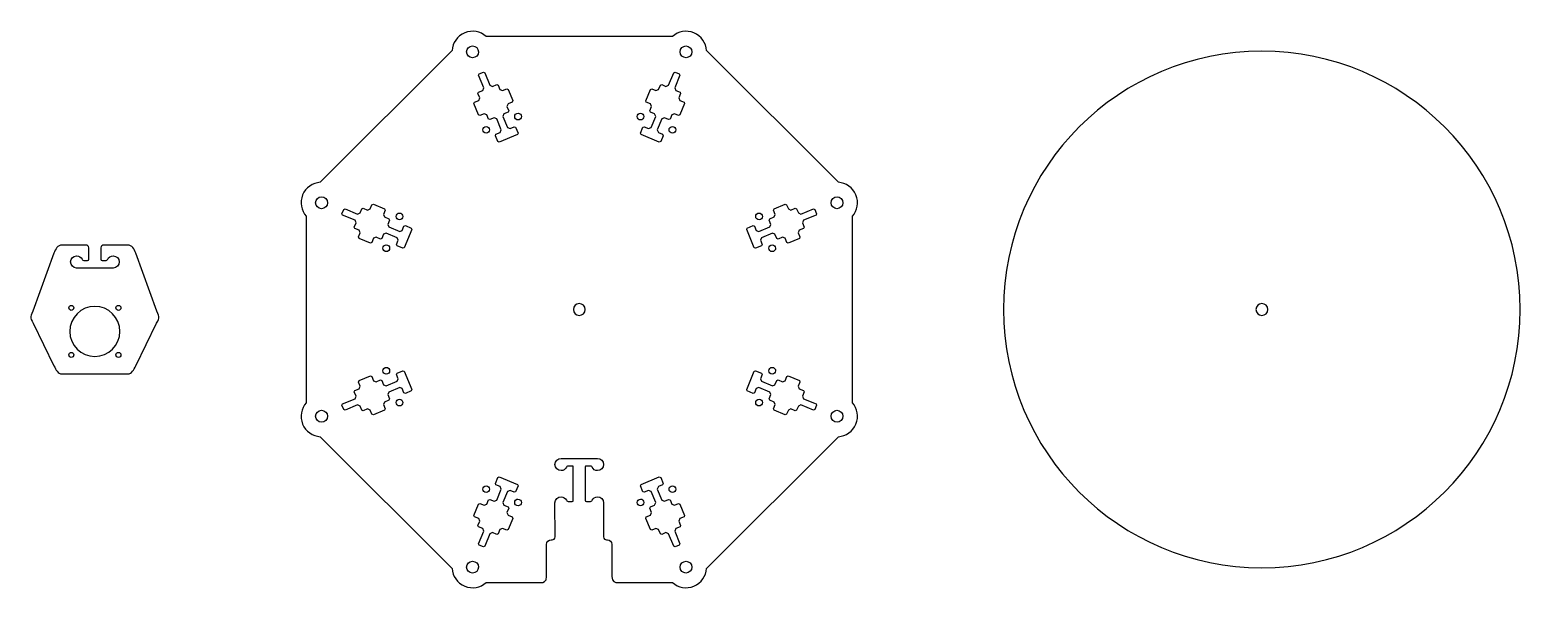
# Model space of a CAD drawing. Header units: inches. Extents: x -19.3 to 19.3, y -7.2 to 7.2.
import ezdxf

# ---------------------------------------------------------------- set-up
doc = ezdxf.new("R2010")
doc.units = ezdxf.units.IN
doc.header["$MEASUREMENT"] = 0
doc.layers.add('Layer 1', color=7, linetype='Continuous')

msp = doc.modelspace()

# ---------------------------------------------------------------- linework, layer by layer
at = {"layer": 'Layer 1', "color": 250}
for points, knots in [([(-8.38, -6.713), (-8.38, -6.713), (-11.797, -3.296), (-11.797, -3.296), (-11.797, -3.296), (-11.992, -3.283), (-12.172, -3.162), (-12.252, -2.969), (-12.252, -2.969), (-12.332, -2.776), (-12.29, -2.563), (-12.161, -2.416), (-12.161, -2.416), (-12.161, -2.416), (-12.161, 2.416), (-12.161, 2.416), (-12.161, 2.416), (-12.29, 2.563), (-12.332, 2.776), (-12.252, 2.969), (-12.252, 2.969), (-12.172, 3.162), (-11.992, 3.283), (-11.797, 3.296), (-11.797, 3.296), (-11.797, 3.296), (-8.38, 6.713), (-8.38, 6.713), (-8.38, 6.713), (-8.367, 6.908), (-8.246, 7.089), (-8.053, 7.169), (-8.053, 7.169), (-7.86, 7.249), (-7.647, 7.207), (-7.499, 7.078), (-7.499, 7.078), (-7.499, 7.078), (-2.667, 7.078), (-2.667, 7.078), (-2.667, 7.078), (-2.52, 7.207), (-2.307, 7.249), (-2.114, 7.169), (-2.114, 7.169), (-1.921, 7.089), (-1.8, 6.908), (-1.787, 6.713), (-1.787, 6.713), (-1.787, 6.713), (1.63, 3.296), (1.63, 3.296), (1.63, 3.296), (1.825, 3.283), (2.006, 3.162), (2.086, 2.969), (2.086, 2.969), (2.166, 2.776), (2.123, 2.563), (1.995, 2.416), (1.995, 2.416), (1.995, 2.416), (1.995, -2.416), (1.995, -2.416), (1.995, -2.416), (2.123, -2.563), (2.165, -2.776), (2.086, -2.969), (2.086, -2.969), (2.006, -3.162), (1.825, -3.283), (1.63, -3.296), (1.63, -3.296), (1.63, -3.296), (-1.787, -6.713), (-1.787, -6.713), (-1.787, -6.713), (-1.8, -6.908), (-1.921, -7.089), (-2.114, -7.169), (-2.114, -7.169), (-2.307, -7.249), (-2.52, -7.207), (-2.667, -7.078), (-2.667, -7.078), (-2.667, -7.078), (-4.083, -7.078), (-4.083, -7.078), (-4.083, -7.078), (-4.154, -7.078), (-4.236, -7.056), (-4.237, -6.924), (-4.237, -6.924), (-4.237, -6.924), (-4.237, -6.087), (-4.237, -6.087), (-4.237, -6.087), (-4.237, -6.022), (-4.29, -5.969), (-4.355, -5.969), (-4.355, -5.969), (-4.355, -5.969), (-4.377, -5.969), (-4.377, -5.969), (-4.377, -5.969), (-4.418, -5.969), (-4.455, -5.948), (-4.455, -5.895), (-4.455, -5.895), (-4.455, -5.895), (-4.453, -5.011), (-4.453, -5.011), (-4.453, -5.011), (-4.453, -4.924), (-4.524, -4.854), (-4.611, -4.854), (-4.611, -4.854), (-4.672, -4.854), (-4.725, -4.888), (-4.751, -4.939), (-4.751, -4.939), (-4.769, -4.975), (-4.768, -4.972), (-4.828, -4.972), (-4.828, -4.972), (-4.828, -4.972), (-4.896, -4.972), (-4.896, -4.972), (-4.896, -4.972), (-4.919, -4.972), (-4.928, -4.965), (-4.928, -4.941), (-4.928, -4.941), (-4.928, -4.941), (-4.928, -4.648), (-4.928, -4.648), (-4.928, -4.648), (-4.928, -4.648), (-4.928, -4.088), (-4.928, -4.088), (-4.928, -4.088), (-4.928, -4.065), (-4.919, -4.057), (-4.896, -4.057), (-4.896, -4.057), (-4.896, -4.057), (-4.828, -4.057), (-4.828, -4.057), (-4.828, -4.057), (-4.768, -4.057), (-4.769, -4.055), (-4.751, -4.09), (-4.751, -4.09), (-4.725, -4.141), (-4.672, -4.176), (-4.611, -4.176), (-4.611, -4.176), (-4.524, -4.176), (-4.453, -4.105), (-4.453, -4.018), (-4.453, -4.018), (-4.453, -3.931), (-4.524, -3.861), (-4.611, -3.861), (-4.611, -3.861), (-4.611, -3.861), (-5.083, -3.861), (-5.083, -3.861), (-5.083, -3.861), (-5.083, -3.861), (-5.556, -3.861), (-5.556, -3.861), (-5.556, -3.861), (-5.643, -3.861), (-5.713, -3.931), (-5.713, -4.018), (-5.713, -4.018), (-5.713, -4.105), (-5.643, -4.176), (-5.556, -4.176), (-5.556, -4.176), (-5.495, -4.176), (-5.442, -4.141), (-5.416, -4.09), (-5.416, -4.09), (-5.397, -4.055), (-5.398, -4.057), (-5.339, -4.057), (-5.339, -4.057), (-5.339, -4.057), (-5.271, -4.057), (-5.271, -4.057), (-5.271, -4.057), (-5.248, -4.057), (-5.238, -4.065), (-5.238, -4.088), (-5.238, -4.088), (-5.238, -4.088), (-5.238, -4.648), (-5.238, -4.648), (-5.238, -4.648), (-5.238, -4.648), (-5.238, -4.941), (-5.238, -4.941), (-5.238, -4.941), (-5.238, -4.965), (-5.248, -4.972), (-5.271, -4.972), (-5.271, -4.972), (-5.271, -4.972), (-5.339, -4.972), (-5.339, -4.972), (-5.339, -4.972), (-5.398, -4.972), (-5.397, -4.975), (-5.416, -4.939), (-5.416, -4.939), (-5.442, -4.888), (-5.495, -4.854), (-5.556, -4.854), (-5.556, -4.854), (-5.643, -4.854), (-5.713, -4.924), (-5.713, -5.011), (-5.713, -5.011), (-5.713, -5.011), (-5.711, -5.895), (-5.711, -5.895), (-5.711, -5.895), (-5.711, -5.948), (-5.749, -5.969), (-5.79, -5.969), (-5.79, -5.969), (-5.79, -5.969), (-5.812, -5.969), (-5.812, -5.969), (-5.812, -5.969), (-5.877, -5.969), (-5.93, -6.022), (-5.93, -6.087), (-5.93, -6.087), (-5.93, -6.087), (-5.93, -6.924), (-5.93, -6.924), (-5.93, -6.924), (-5.931, -7.056), (-6.012, -7.078), (-6.084, -7.078), (-6.084, -7.078), (-6.084, -7.078), (-7.499, -7.078), (-7.499, -7.078), (-7.499, -7.078), (-7.647, -7.207), (-7.86, -7.249), (-8.053, -7.169), (-8.053, -7.169), (-8.246, -7.089), (-8.367, -6.908), (-8.38, -6.713)], [0, 0, 0, 0, 0.015152, 0.015152, 0.015152, 0.015152, 0.030303, 0.030303, 0.030303, 0.030303, 0.045455, 0.045455, 0.045455, 0.045455, 0.060606, 0.060606, 0.060606, 0.060606, 0.075758, 0.075758, 0.075758, 0.075758, 0.090909, 0.090909, 0.090909, 0.090909, 0.106061, 0.106061, 0.106061, 0.106061, 0.121212, 0.121212, 0.121212, 0.121212, 0.136364, 0.136364, 0.136364, 0.136364, 0.151515, 0.151515, 0.151515, 0.151515, 0.166667, 0.166667, 0.166667, 0.166667, 0.181818, 0.181818, 0.181818, 0.181818, 0.19697, 0.19697, 0.19697, 0.19697, 0.212121, 0.212121, 0.212121, 0.212121, 0.227273, 0.227273, 0.227273, 0.227273, 0.242424, 0.242424, 0.242424, 0.242424, 0.257576, 0.257576, 0.257576, 0.257576, 0.272727, 0.272727, 0.272727, 0.272727, 0.287879, 0.287879, 0.287879, 0.287879, 0.30303, 0.30303, 0.30303, 0.30303, 0.318182, 0.318182, 0.318182, 0.318182, 0.333333, 0.333333, 0.333333, 0.333333, 0.348485, 0.348485, 0.348485, 0.348485, 0.363636, 0.363636, 0.363636, 0.363636, 0.378788, 0.378788, 0.378788, 0.378788, 0.393939, 0.393939, 0.393939, 0.393939, 0.409091, 0.409091, 0.409091, 0.409091, 0.424242, 0.424242, 0.424242, 0.424242, 0.439394, 0.439394, 0.439394, 0.439394, 0.454545, 0.454545, 0.454545, 0.454545, 0.469697, 0.469697, 0.469697, 0.469697, 0.484848, 0.484848, 0.484848, 0.484848, 0.5, 0.5, 0.5, 0.5, 0.515152, 0.515152, 0.515152, 0.515152, 0.530303, 0.530303, 0.530303, 0.530303, 0.545455, 0.545455, 0.545455, 0.545455, 0.560606, 0.560606, 0.560606, 0.560606, 0.575758, 0.575758, 0.575758, 0.575758, 0.590909, 0.590909, 0.590909, 0.590909, 0.606061, 0.606061, 0.606061, 0.606061, 0.621212, 0.621212, 0.621212, 0.621212, 0.636364, 0.636364, 0.636364, 0.636364, 0.651515, 0.651515, 0.651515, 0.651515, 0.666667, 0.666667, 0.666667, 0.666667, 0.681818, 0.681818, 0.681818, 0.681818, 0.69697, 0.69697, 0.69697, 0.69697, 0.712121, 0.712121, 0.712121, 0.712121, 0.727273, 0.727273, 0.727273, 0.727273, 0.742424, 0.742424, 0.742424, 0.742424, 0.757576, 0.757576, 0.757576, 0.757576, 0.772727, 0.772727, 0.772727, 0.772727, 0.787879, 0.787879, 0.787879, 0.787879, 0.80303, 0.80303, 0.80303, 0.80303, 0.818182, 0.818182, 0.818182, 0.818182, 0.833333, 0.833333, 0.833333, 0.833333, 0.848485, 0.848485, 0.848485, 0.848485, 0.863636, 0.863636, 0.863636, 0.863636, 0.878788, 0.878788, 0.878788, 0.878788, 0.893939, 0.893939, 0.893939, 0.893939, 0.909091, 0.909091, 0.909091, 0.909091, 0.924242, 0.924242, 0.924242, 0.924242, 0.939394, 0.939394, 0.939394, 0.939394, 0.954545, 0.954545, 0.954545, 0.954545, 0.969697, 0.969697, 0.969697, 0.969697, 1, 1, 1, 1]), ([(-7.791, 6.536), (-7.712, 6.568), (-7.675, 6.658), (-7.708, 6.737), (-7.708, 6.737), (-7.74, 6.815), (-7.83, 6.852), (-7.908, 6.82), (-7.908, 6.82), (-7.986, 6.787), (-8.024, 6.697), (-7.991, 6.619), (-7.991, 6.619), (-7.959, 6.541), (-7.869, 6.504), (-7.791, 6.536)], [0, 0, 0, 0, 0.2, 0.2, 0.2, 0.2, 0.4, 0.4, 0.4, 0.4, 0.6, 0.6, 0.6, 0.6, 1, 1, 1, 1]), ([(-2.376, 6.536), (-2.298, 6.504), (-2.208, 6.541), (-2.175, 6.619), (-2.175, 6.619), (-2.143, 6.697), (-2.18, 6.787), (-2.259, 6.82), (-2.259, 6.82), (-2.337, 6.852), (-2.427, 6.815), (-2.459, 6.737), (-2.459, 6.737), (-2.492, 6.658), (-2.454, 6.568), (-2.376, 6.536)], [0, 0, 0, 0, 0.2, 0.2, 0.2, 0.2, 0.4, 0.4, 0.4, 0.4, 0.6, 0.6, 0.6, 0.6, 1, 1, 1, 1]), ([(12.603, 6.693), (16.3, 6.693), (19.296, 3.696), (19.296, 0), (19.296, 0), (19.296, -3.696), (16.3, -6.693), (12.603, -6.693), (12.603, -6.693), (8.907, -6.693), (5.91, -3.696), (5.91, 0), (5.91, 0), (5.91, 3.696), (8.907, 6.693), (12.603, 6.693)], [0, 0, 0, 0, 0.2, 0.2, 0.2, 0.2, 0.4, 0.4, 0.4, 0.4, 0.6, 0.6, 0.6, 0.6, 1, 1, 1, 1]), ([(-6.684, 4.534), (-6.684, 4.534), (-6.669, 4.57), (-6.669, 4.57), (-6.669, 4.57), (-6.669, 4.57), (-6.733, 4.722), (-6.733, 4.722), (-6.733, 4.722), (-6.733, 4.722), (-6.769, 4.737), (-6.769, 4.737), (-6.769, 4.737), (-6.769, 4.737), (-6.878, 4.692), (-6.878, 4.692), (-6.878, 4.692), (-6.878, 4.692), (-6.945, 4.72), (-6.945, 4.72), (-6.945, 4.72), (-6.945, 4.72), (-7.062, 5.004), (-7.062, 5.004), (-7.062, 5.004), (-7.062, 5.004), (-7.034, 5.07), (-7.034, 5.07), (-7.034, 5.07), (-7.034, 5.07), (-6.925, 5.116), (-6.925, 5.116), (-6.925, 5.116), (-6.925, 5.116), (-6.91, 5.152), (-6.91, 5.152), (-6.91, 5.152), (-6.91, 5.152), (-6.957, 5.265), (-6.957, 5.265), (-6.957, 5.265), (-6.957, 5.265), (-6.929, 5.331), (-6.929, 5.331), (-6.929, 5.331), (-6.929, 5.331), (-6.82, 5.376), (-6.82, 5.376), (-6.82, 5.376), (-6.82, 5.376), (-6.805, 5.413), (-6.805, 5.413), (-6.805, 5.413), (-6.805, 5.413), (-6.926, 5.703), (-6.926, 5.703), (-6.926, 5.703), (-6.926, 5.703), (-6.962, 5.718), (-6.962, 5.718), (-6.962, 5.718), (-6.962, 5.718), (-7.071, 5.673), (-7.071, 5.673), (-7.071, 5.673), (-7.071, 5.673), (-7.138, 5.701), (-7.138, 5.701), (-7.138, 5.701), (-7.138, 5.701), (-7.185, 5.814), (-7.185, 5.814), (-7.185, 5.814), (-7.185, 5.814), (-7.221, 5.829), (-7.221, 5.829), (-7.221, 5.829), (-7.221, 5.829), (-7.33, 5.783), (-7.33, 5.783), (-7.33, 5.783), (-7.33, 5.783), (-7.397, 5.811), (-7.397, 5.811), (-7.397, 5.811), (-7.397, 5.811), (-7.531, 6.135), (-7.531, 6.135), (-7.531, 6.135), (-7.531, 6.135), (-7.567, 6.15), (-7.567, 6.15), (-7.567, 6.15), (-7.567, 6.15), (-7.676, 6.105), (-7.676, 6.105), (-7.676, 6.105), (-7.676, 6.105), (-7.691, 6.069), (-7.691, 6.069), (-7.691, 6.069), (-7.691, 6.069), (-7.557, 5.744), (-7.557, 5.744), (-7.557, 5.744), (-7.557, 5.744), (-7.584, 5.678), (-7.584, 5.678), (-7.584, 5.678), (-7.584, 5.678), (-7.694, 5.633), (-7.694, 5.633), (-7.694, 5.633), (-7.694, 5.633), (-7.708, 5.597), (-7.708, 5.597), (-7.708, 5.597), (-7.708, 5.597), (-7.662, 5.484), (-7.662, 5.484), (-7.662, 5.484), (-7.662, 5.484), (-7.689, 5.417), (-7.689, 5.417), (-7.689, 5.417), (-7.689, 5.417), (-7.799, 5.372), (-7.799, 5.372), (-7.799, 5.372), (-7.799, 5.372), (-7.813, 5.336), (-7.813, 5.336), (-7.813, 5.336), (-7.813, 5.336), (-7.693, 5.045), (-7.693, 5.045), (-7.693, 5.045), (-7.693, 5.045), (-7.657, 5.03), (-7.657, 5.03), (-7.657, 5.03), (-7.657, 5.03), (-7.548, 5.075), (-7.548, 5.075), (-7.548, 5.075), (-7.548, 5.075), (-7.481, 5.048), (-7.481, 5.048), (-7.481, 5.048), (-7.481, 5.048), (-7.434, 4.935), (-7.434, 4.935), (-7.434, 4.935), (-7.434, 4.935), (-7.398, 4.92), (-7.398, 4.92), (-7.398, 4.92), (-7.398, 4.92), (-7.289, 4.965), (-7.289, 4.965), (-7.289, 4.965), (-7.289, 4.965), (-7.222, 4.938), (-7.222, 4.938), (-7.222, 4.938), (-7.222, 4.938), (-7.105, 4.653), (-7.105, 4.653), (-7.105, 4.653), (-7.105, 4.653), (-7.132, 4.587), (-7.132, 4.587), (-7.132, 4.587), (-7.132, 4.587), (-7.242, 4.542), (-7.242, 4.542), (-7.242, 4.542), (-7.242, 4.542), (-7.256, 4.505), (-7.256, 4.505), (-7.256, 4.505), (-7.256, 4.505), (-7.193, 4.353), (-7.193, 4.353), (-7.193, 4.353), (-7.193, 4.353), (-7.157, 4.338), (-7.157, 4.338), (-7.157, 4.338), (-7.157, 4.338), (-6.684, 4.534), (-6.684, 4.534)], [0, 0, 0, 0, 0.020408, 0.020408, 0.020408, 0.020408, 0.040816, 0.040816, 0.040816, 0.040816, 0.061224, 0.061224, 0.061224, 0.061224, 0.081633, 0.081633, 0.081633, 0.081633, 0.102041, 0.102041, 0.102041, 0.102041, 0.122449, 0.122449, 0.122449, 0.122449, 0.142857, 0.142857, 0.142857, 0.142857, 0.163265, 0.163265, 0.163265, 0.163265, 0.183673, 0.183673, 0.183673, 0.183673, 0.204082, 0.204082, 0.204082, 0.204082, 0.22449, 0.22449, 0.22449, 0.22449, 0.244898, 0.244898, 0.244898, 0.244898, 0.265306, 0.265306, 0.265306, 0.265306, 0.285714, 0.285714, 0.285714, 0.285714, 0.306122, 0.306122, 0.306122, 0.306122, 0.326531, 0.326531, 0.326531, 0.326531, 0.346939, 0.346939, 0.346939, 0.346939, 0.367347, 0.367347, 0.367347, 0.367347, 0.387755, 0.387755, 0.387755, 0.387755, 0.408163, 0.408163, 0.408163, 0.408163, 0.428571, 0.428571, 0.428571, 0.428571, 0.44898, 0.44898, 0.44898, 0.44898, 0.469388, 0.469388, 0.469388, 0.469388, 0.489796, 0.489796, 0.489796, 0.489796, 0.510204, 0.510204, 0.510204, 0.510204, 0.530612, 0.530612, 0.530612, 0.530612, 0.55102, 0.55102, 0.55102, 0.55102, 0.571429, 0.571429, 0.571429, 0.571429, 0.591837, 0.591837, 0.591837, 0.591837, 0.612245, 0.612245, 0.612245, 0.612245, 0.632653, 0.632653, 0.632653, 0.632653, 0.653061, 0.653061, 0.653061, 0.653061, 0.673469, 0.673469, 0.673469, 0.673469, 0.693878, 0.693878, 0.693878, 0.693878, 0.714286, 0.714286, 0.714286, 0.714286, 0.734694, 0.734694, 0.734694, 0.734694, 0.755102, 0.755102, 0.755102, 0.755102, 0.77551, 0.77551, 0.77551, 0.77551, 0.795918, 0.795918, 0.795918, 0.795918, 0.816327, 0.816327, 0.816327, 0.816327, 0.836735, 0.836735, 0.836735, 0.836735, 0.857143, 0.857143, 0.857143, 0.857143, 0.877551, 0.877551, 0.877551, 0.877551, 0.897959, 0.897959, 0.897959, 0.897959, 0.918367, 0.918367, 0.918367, 0.918367, 0.938776, 0.938776, 0.938776, 0.938776, 0.959184, 0.959184, 0.959184, 0.959184, 1, 1, 1, 1]), ([(-3.01, 4.338), (-3.01, 4.338), (-2.974, 4.353), (-2.974, 4.353), (-2.974, 4.353), (-2.974, 4.353), (-2.91, 4.505), (-2.91, 4.505), (-2.91, 4.505), (-2.91, 4.505), (-2.925, 4.542), (-2.925, 4.542), (-2.925, 4.542), (-2.925, 4.542), (-3.034, 4.587), (-3.034, 4.587), (-3.034, 4.587), (-3.034, 4.587), (-3.062, 4.653), (-3.062, 4.653), (-3.062, 4.653), (-3.062, 4.653), (-2.944, 4.938), (-2.944, 4.938), (-2.944, 4.938), (-2.944, 4.938), (-2.878, 4.965), (-2.878, 4.965), (-2.878, 4.965), (-2.878, 4.965), (-2.768, 4.92), (-2.768, 4.92), (-2.768, 4.92), (-2.768, 4.92), (-2.732, 4.935), (-2.732, 4.935), (-2.732, 4.935), (-2.732, 4.935), (-2.686, 5.048), (-2.686, 5.048), (-2.686, 5.048), (-2.686, 5.048), (-2.619, 5.075), (-2.619, 5.075), (-2.619, 5.075), (-2.619, 5.075), (-2.51, 5.03), (-2.51, 5.03), (-2.51, 5.03), (-2.51, 5.03), (-2.474, 5.045), (-2.474, 5.045), (-2.474, 5.045), (-2.474, 5.045), (-2.353, 5.336), (-2.353, 5.336), (-2.353, 5.336), (-2.353, 5.336), (-2.368, 5.372), (-2.368, 5.372), (-2.368, 5.372), (-2.368, 5.372), (-2.477, 5.417), (-2.477, 5.417), (-2.477, 5.417), (-2.477, 5.417), (-2.505, 5.484), (-2.505, 5.484), (-2.505, 5.484), (-2.505, 5.484), (-2.458, 5.597), (-2.458, 5.597), (-2.458, 5.597), (-2.458, 5.597), (-2.473, 5.633), (-2.473, 5.633), (-2.473, 5.633), (-2.473, 5.633), (-2.582, 5.678), (-2.582, 5.678), (-2.582, 5.678), (-2.582, 5.678), (-2.61, 5.744), (-2.61, 5.744), (-2.61, 5.744), (-2.61, 5.744), (-2.476, 6.069), (-2.476, 6.069), (-2.476, 6.069), (-2.476, 6.069), (-2.491, 6.105), (-2.491, 6.105), (-2.491, 6.105), (-2.491, 6.105), (-2.6, 6.15), (-2.6, 6.15), (-2.6, 6.15), (-2.6, 6.15), (-2.636, 6.135), (-2.636, 6.135), (-2.636, 6.135), (-2.636, 6.135), (-2.77, 5.811), (-2.77, 5.811), (-2.77, 5.811), (-2.77, 5.811), (-2.837, 5.783), (-2.837, 5.783), (-2.837, 5.783), (-2.837, 5.783), (-2.946, 5.829), (-2.946, 5.829), (-2.946, 5.829), (-2.946, 5.829), (-2.982, 5.814), (-2.982, 5.814), (-2.982, 5.814), (-2.982, 5.814), (-3.029, 5.701), (-3.029, 5.701), (-3.029, 5.701), (-3.029, 5.701), (-3.096, 5.673), (-3.096, 5.673), (-3.096, 5.673), (-3.096, 5.673), (-3.205, 5.718), (-3.205, 5.718), (-3.205, 5.718), (-3.205, 5.718), (-3.241, 5.703), (-3.241, 5.703), (-3.241, 5.703), (-3.241, 5.703), (-3.361, 5.412), (-3.361, 5.412), (-3.361, 5.412), (-3.361, 5.412), (-3.346, 5.376), (-3.346, 5.376), (-3.346, 5.376), (-3.346, 5.376), (-3.237, 5.331), (-3.237, 5.331), (-3.237, 5.331), (-3.237, 5.331), (-3.209, 5.265), (-3.209, 5.265), (-3.209, 5.265), (-3.209, 5.265), (-3.256, 5.152), (-3.256, 5.152), (-3.256, 5.152), (-3.256, 5.152), (-3.241, 5.116), (-3.241, 5.116), (-3.241, 5.116), (-3.241, 5.116), (-3.132, 5.07), (-3.132, 5.07), (-3.132, 5.07), (-3.132, 5.07), (-3.104, 5.004), (-3.104, 5.004), (-3.104, 5.004), (-3.104, 5.004), (-3.222, 4.719), (-3.222, 4.719), (-3.222, 4.719), (-3.222, 4.719), (-3.289, 4.692), (-3.289, 4.692), (-3.289, 4.692), (-3.289, 4.692), (-3.398, 4.737), (-3.398, 4.737), (-3.398, 4.737), (-3.398, 4.737), (-3.434, 4.722), (-3.434, 4.722), (-3.434, 4.722), (-3.434, 4.722), (-3.497, 4.57), (-3.497, 4.57), (-3.497, 4.57), (-3.497, 4.57), (-3.482, 4.534), (-3.482, 4.534), (-3.482, 4.534), (-3.482, 4.534), (-3.01, 4.338), (-3.01, 4.338)], [0, 0, 0, 0, 0.020408, 0.020408, 0.020408, 0.020408, 0.040816, 0.040816, 0.040816, 0.040816, 0.061224, 0.061224, 0.061224, 0.061224, 0.081633, 0.081633, 0.081633, 0.081633, 0.102041, 0.102041, 0.102041, 0.102041, 0.122449, 0.122449, 0.122449, 0.122449, 0.142857, 0.142857, 0.142857, 0.142857, 0.163265, 0.163265, 0.163265, 0.163265, 0.183673, 0.183673, 0.183673, 0.183673, 0.204082, 0.204082, 0.204082, 0.204082, 0.22449, 0.22449, 0.22449, 0.22449, 0.244898, 0.244898, 0.244898, 0.244898, 0.265306, 0.265306, 0.265306, 0.265306, 0.285714, 0.285714, 0.285714, 0.285714, 0.306122, 0.306122, 0.306122, 0.306122, 0.326531, 0.326531, 0.326531, 0.326531, 0.346939, 0.346939, 0.346939, 0.346939, 0.367347, 0.367347, 0.367347, 0.367347, 0.387755, 0.387755, 0.387755, 0.387755, 0.408163, 0.408163, 0.408163, 0.408163, 0.428571, 0.428571, 0.428571, 0.428571, 0.44898, 0.44898, 0.44898, 0.44898, 0.469388, 0.469388, 0.469388, 0.469388, 0.489796, 0.489796, 0.489796, 0.489796, 0.510204, 0.510204, 0.510204, 0.510204, 0.530612, 0.530612, 0.530612, 0.530612, 0.55102, 0.55102, 0.55102, 0.55102, 0.571429, 0.571429, 0.571429, 0.571429, 0.591837, 0.591837, 0.591837, 0.591837, 0.612245, 0.612245, 0.612245, 0.612245, 0.632653, 0.632653, 0.632653, 0.632653, 0.653061, 0.653061, 0.653061, 0.653061, 0.673469, 0.673469, 0.673469, 0.673469, 0.693878, 0.693878, 0.693878, 0.693878, 0.714286, 0.714286, 0.714286, 0.714286, 0.734694, 0.734694, 0.734694, 0.734694, 0.755102, 0.755102, 0.755102, 0.755102, 0.77551, 0.77551, 0.77551, 0.77551, 0.795918, 0.795918, 0.795918, 0.795918, 0.816327, 0.816327, 0.816327, 0.816327, 0.836735, 0.836735, 0.836735, 0.836735, 0.857143, 0.857143, 0.857143, 0.857143, 0.877551, 0.877551, 0.877551, 0.877551, 0.897959, 0.897959, 0.897959, 0.897959, 0.918367, 0.918367, 0.918367, 0.918367, 0.938776, 0.938776, 0.938776, 0.938776, 0.959184, 0.959184, 0.959184, 0.959184, 1, 1, 1, 1]), ([(-6.638, 4.919), (-6.593, 4.938), (-6.572, 4.988), (-6.591, 5.033), (-6.591, 5.033), (-6.609, 5.077), (-6.66, 5.098), (-6.704, 5.08), (-6.704, 5.08), (-6.748, 5.061), (-6.769, 5.011), (-6.751, 4.966), (-6.751, 4.966), (-6.733, 4.922), (-6.682, 4.901), (-6.638, 4.919)], [0, 0, 0, 0, 0.2, 0.2, 0.2, 0.2, 0.4, 0.4, 0.4, 0.4, 0.6, 0.6, 0.6, 0.6, 1, 1, 1, 1]), ([(-3.529, 4.919), (-3.485, 4.901), (-3.434, 4.922), (-3.416, 4.966), (-3.416, 4.966), (-3.398, 5.011), (-3.419, 5.061), (-3.463, 5.08), (-3.463, 5.08), (-3.507, 5.098), (-3.558, 5.077), (-3.576, 5.033), (-3.576, 5.033), (-3.594, 4.988), (-3.573, 4.938), (-3.529, 4.919)], [0, 0, 0, 0, 0.2, 0.2, 0.2, 0.2, 0.4, 0.4, 0.4, 0.4, 0.6, 0.6, 0.6, 0.6, 1, 1, 1, 1]), ([(-7.463, 4.578), (-7.419, 4.596), (-7.398, 4.647), (-7.416, 4.691), (-7.416, 4.691), (-7.434, 4.735), (-7.485, 4.756), (-7.529, 4.738), (-7.529, 4.738), (-7.573, 4.719), (-7.594, 4.669), (-7.576, 4.625), (-7.576, 4.625), (-7.558, 4.58), (-7.507, 4.559), (-7.463, 4.578)], [0, 0, 0, 0, 0.2, 0.2, 0.2, 0.2, 0.4, 0.4, 0.4, 0.4, 0.6, 0.6, 0.6, 0.6, 1, 1, 1, 1]), ([(-2.704, 4.578), (-2.66, 4.559), (-2.609, 4.58), (-2.591, 4.625), (-2.591, 4.625), (-2.572, 4.669), (-2.593, 4.719), (-2.637, 4.738), (-2.637, 4.738), (-2.682, 4.756), (-2.732, 4.735), (-2.751, 4.691), (-2.751, 4.691), (-2.769, 4.647), (-2.748, 4.596), (-2.704, 4.578)], [0, 0, 0, 0, 0.2, 0.2, 0.2, 0.2, 0.4, 0.4, 0.4, 0.4, 0.6, 0.6, 0.6, 0.6, 1, 1, 1, 1]), ([(-11.619, 2.707), (-11.587, 2.786), (-11.624, 2.875), (-11.702, 2.908), (-11.702, 2.908), (-11.781, 2.94), (-11.871, 2.903), (-11.903, 2.825), (-11.903, 2.825), (-11.935, 2.746), (-11.898, 2.657), (-11.82, 2.624), (-11.82, 2.624), (-11.742, 2.592), (-11.652, 2.629), (-11.619, 2.707)], [0, 0, 0, 0, 0.2, 0.2, 0.2, 0.2, 0.4, 0.4, 0.4, 0.4, 0.6, 0.6, 0.6, 0.6, 1, 1, 1, 1]), ([(-9.421, 2.074), (-9.421, 2.074), (-9.436, 2.11), (-9.436, 2.11), (-9.436, 2.11), (-9.436, 2.11), (-9.589, 2.173), (-9.589, 2.173), (-9.589, 2.173), (-9.589, 2.173), (-9.625, 2.158), (-9.625, 2.158), (-9.625, 2.158), (-9.625, 2.158), (-9.67, 2.049), (-9.67, 2.049), (-9.67, 2.049), (-9.67, 2.049), (-9.737, 2.021), (-9.737, 2.021), (-9.737, 2.021), (-9.737, 2.021), (-10.021, 2.139), (-10.021, 2.139), (-10.021, 2.139), (-10.021, 2.139), (-10.048, 2.206), (-10.048, 2.206), (-10.048, 2.206), (-10.048, 2.206), (-10.003, 2.315), (-10.003, 2.315), (-10.003, 2.315), (-10.003, 2.315), (-10.018, 2.351), (-10.018, 2.351), (-10.018, 2.351), (-10.018, 2.351), (-10.131, 2.398), (-10.131, 2.398), (-10.131, 2.398), (-10.131, 2.398), (-10.159, 2.464), (-10.159, 2.464), (-10.159, 2.464), (-10.159, 2.464), (-10.113, 2.574), (-10.113, 2.574), (-10.113, 2.574), (-10.113, 2.574), (-10.128, 2.61), (-10.128, 2.61), (-10.128, 2.61), (-10.128, 2.61), (-10.419, 2.73), (-10.419, 2.73), (-10.419, 2.73), (-10.419, 2.73), (-10.455, 2.715), (-10.455, 2.715), (-10.455, 2.715), (-10.455, 2.715), (-10.5, 2.606), (-10.5, 2.606), (-10.5, 2.606), (-10.5, 2.606), (-10.567, 2.578), (-10.567, 2.578), (-10.567, 2.578), (-10.567, 2.578), (-10.68, 2.625), (-10.68, 2.625), (-10.68, 2.625), (-10.68, 2.625), (-10.716, 2.61), (-10.716, 2.61), (-10.716, 2.61), (-10.716, 2.61), (-10.761, 2.501), (-10.761, 2.501), (-10.761, 2.501), (-10.761, 2.501), (-10.828, 2.473), (-10.828, 2.473), (-10.828, 2.473), (-10.828, 2.473), (-11.152, 2.607), (-11.152, 2.607), (-11.152, 2.607), (-11.152, 2.607), (-11.188, 2.592), (-11.188, 2.592), (-11.188, 2.592), (-11.188, 2.592), (-11.233, 2.483), (-11.233, 2.483), (-11.233, 2.483), (-11.233, 2.483), (-11.218, 2.447), (-11.218, 2.447), (-11.218, 2.447), (-11.218, 2.447), (-10.894, 2.313), (-10.894, 2.313), (-10.894, 2.313), (-10.894, 2.313), (-10.867, 2.246), (-10.867, 2.246), (-10.867, 2.246), (-10.867, 2.246), (-10.912, 2.137), (-10.912, 2.137), (-10.912, 2.137), (-10.912, 2.137), (-10.897, 2.101), (-10.897, 2.101), (-10.897, 2.101), (-10.897, 2.101), (-10.784, 2.054), (-10.784, 2.054), (-10.784, 2.054), (-10.784, 2.054), (-10.757, 1.988), (-10.757, 1.988), (-10.757, 1.988), (-10.757, 1.988), (-10.802, 1.879), (-10.802, 1.879), (-10.802, 1.879), (-10.802, 1.879), (-10.787, 1.843), (-10.787, 1.843), (-10.787, 1.843), (-10.787, 1.843), (-10.496, 1.722), (-10.496, 1.722), (-10.496, 1.722), (-10.496, 1.722), (-10.46, 1.737), (-10.46, 1.737), (-10.46, 1.737), (-10.46, 1.737), (-10.415, 1.846), (-10.415, 1.846), (-10.415, 1.846), (-10.415, 1.846), (-10.348, 1.874), (-10.348, 1.874), (-10.348, 1.874), (-10.348, 1.874), (-10.235, 1.827), (-10.235, 1.827), (-10.235, 1.827), (-10.235, 1.827), (-10.199, 1.842), (-10.199, 1.842), (-10.199, 1.842), (-10.199, 1.842), (-10.154, 1.951), (-10.154, 1.951), (-10.154, 1.951), (-10.154, 1.951), (-10.087, 1.979), (-10.087, 1.979), (-10.087, 1.979), (-10.087, 1.979), (-9.803, 1.861), (-9.803, 1.861), (-9.803, 1.861), (-9.803, 1.861), (-9.776, 1.794), (-9.776, 1.794), (-9.776, 1.794), (-9.776, 1.794), (-9.821, 1.685), (-9.821, 1.685), (-9.821, 1.685), (-9.821, 1.685), (-9.806, 1.649), (-9.806, 1.649), (-9.806, 1.649), (-9.806, 1.649), (-9.653, 1.586), (-9.653, 1.586), (-9.653, 1.586), (-9.653, 1.586), (-9.617, 1.601), (-9.617, 1.601), (-9.617, 1.601), (-9.617, 1.601), (-9.421, 2.074), (-9.421, 2.074)], [0, 0, 0, 0, 0.020408, 0.020408, 0.020408, 0.020408, 0.040816, 0.040816, 0.040816, 0.040816, 0.061224, 0.061224, 0.061224, 0.061224, 0.081633, 0.081633, 0.081633, 0.081633, 0.102041, 0.102041, 0.102041, 0.102041, 0.122449, 0.122449, 0.122449, 0.122449, 0.142857, 0.142857, 0.142857, 0.142857, 0.163265, 0.163265, 0.163265, 0.163265, 0.183673, 0.183673, 0.183673, 0.183673, 0.204082, 0.204082, 0.204082, 0.204082, 0.22449, 0.22449, 0.22449, 0.22449, 0.244898, 0.244898, 0.244898, 0.244898, 0.265306, 0.265306, 0.265306, 0.265306, 0.285714, 0.285714, 0.285714, 0.285714, 0.306122, 0.306122, 0.306122, 0.306122, 0.326531, 0.326531, 0.326531, 0.326531, 0.346939, 0.346939, 0.346939, 0.346939, 0.367347, 0.367347, 0.367347, 0.367347, 0.387755, 0.387755, 0.387755, 0.387755, 0.408163, 0.408163, 0.408163, 0.408163, 0.428571, 0.428571, 0.428571, 0.428571, 0.44898, 0.44898, 0.44898, 0.44898, 0.469388, 0.469388, 0.469388, 0.469388, 0.489796, 0.489796, 0.489796, 0.489796, 0.510204, 0.510204, 0.510204, 0.510204, 0.530612, 0.530612, 0.530612, 0.530612, 0.55102, 0.55102, 0.55102, 0.55102, 0.571429, 0.571429, 0.571429, 0.571429, 0.591837, 0.591837, 0.591837, 0.591837, 0.612245, 0.612245, 0.612245, 0.612245, 0.632653, 0.632653, 0.632653, 0.632653, 0.653061, 0.653061, 0.653061, 0.653061, 0.673469, 0.673469, 0.673469, 0.673469, 0.693878, 0.693878, 0.693878, 0.693878, 0.714286, 0.714286, 0.714286, 0.714286, 0.734694, 0.734694, 0.734694, 0.734694, 0.755102, 0.755102, 0.755102, 0.755102, 0.77551, 0.77551, 0.77551, 0.77551, 0.795918, 0.795918, 0.795918, 0.795918, 0.816327, 0.816327, 0.816327, 0.816327, 0.836735, 0.836735, 0.836735, 0.836735, 0.857143, 0.857143, 0.857143, 0.857143, 0.877551, 0.877551, 0.877551, 0.877551, 0.897959, 0.897959, 0.897959, 0.897959, 0.918367, 0.918367, 0.918367, 0.918367, 0.938776, 0.938776, 0.938776, 0.938776, 0.959184, 0.959184, 0.959184, 0.959184, 1, 1, 1, 1]), ([(-0.55, 1.601), (-0.55, 1.601), (-0.514, 1.586), (-0.514, 1.586), (-0.514, 1.586), (-0.514, 1.586), (-0.361, 1.649), (-0.361, 1.649), (-0.361, 1.649), (-0.361, 1.649), (-0.346, 1.685), (-0.346, 1.685), (-0.346, 1.685), (-0.346, 1.685), (-0.391, 1.794), (-0.391, 1.794), (-0.391, 1.794), (-0.391, 1.794), (-0.364, 1.861), (-0.364, 1.861), (-0.364, 1.861), (-0.364, 1.861), (-0.079, 1.979), (-0.079, 1.979), (-0.079, 1.979), (-0.079, 1.979), (-0.013, 1.951), (-0.013, 1.951), (-0.013, 1.951), (-0.013, 1.951), (0.032, 1.842), (0.032, 1.842), (0.032, 1.842), (0.032, 1.842), (0.068, 1.827), (0.068, 1.827), (0.068, 1.827), (0.068, 1.827), (0.181, 1.874), (0.181, 1.874), (0.181, 1.874), (0.181, 1.874), (0.248, 1.846), (0.248, 1.846), (0.248, 1.846), (0.248, 1.846), (0.293, 1.737), (0.293, 1.737), (0.293, 1.737), (0.293, 1.737), (0.329, 1.722), (0.329, 1.722), (0.329, 1.722), (0.329, 1.722), (0.62, 1.843), (0.62, 1.843), (0.62, 1.843), (0.62, 1.843), (0.635, 1.879), (0.635, 1.879), (0.635, 1.879), (0.635, 1.879), (0.59, 1.988), (0.59, 1.988), (0.59, 1.988), (0.59, 1.988), (0.617, 2.054), (0.617, 2.054), (0.617, 2.054), (0.617, 2.054), (0.73, 2.101), (0.73, 2.101), (0.73, 2.101), (0.73, 2.101), (0.745, 2.137), (0.745, 2.137), (0.745, 2.137), (0.745, 2.137), (0.7, 2.246), (0.7, 2.246), (0.7, 2.246), (0.7, 2.246), (0.727, 2.313), (0.727, 2.313), (0.727, 2.313), (0.727, 2.313), (1.052, 2.447), (1.052, 2.447), (1.052, 2.447), (1.052, 2.447), (1.066, 2.483), (1.066, 2.483), (1.066, 2.483), (1.066, 2.483), (1.021, 2.592), (1.021, 2.592), (1.021, 2.592), (1.021, 2.592), (0.985, 2.607), (0.985, 2.607), (0.985, 2.607), (0.985, 2.607), (0.661, 2.473), (0.661, 2.473), (0.661, 2.473), (0.661, 2.473), (0.595, 2.501), (0.595, 2.501), (0.595, 2.501), (0.595, 2.501), (0.549, 2.61), (0.549, 2.61), (0.549, 2.61), (0.549, 2.61), (0.513, 2.625), (0.513, 2.625), (0.513, 2.625), (0.513, 2.625), (0.4, 2.578), (0.4, 2.578), (0.4, 2.578), (0.4, 2.578), (0.334, 2.606), (0.334, 2.606), (0.334, 2.606), (0.334, 2.606), (0.289, 2.715), (0.289, 2.715), (0.289, 2.715), (0.289, 2.715), (0.253, 2.73), (0.253, 2.73), (0.253, 2.73), (0.253, 2.73), (-0.038, 2.61), (-0.038, 2.61), (-0.038, 2.61), (-0.038, 2.61), (-0.053, 2.574), (-0.053, 2.574), (-0.053, 2.574), (-0.053, 2.574), (-0.008, 2.464), (-0.008, 2.464), (-0.008, 2.464), (-0.008, 2.464), (-0.036, 2.398), (-0.036, 2.398), (-0.036, 2.398), (-0.036, 2.398), (-0.149, 2.351), (-0.149, 2.351), (-0.149, 2.351), (-0.149, 2.351), (-0.163, 2.315), (-0.163, 2.315), (-0.163, 2.315), (-0.163, 2.315), (-0.118, 2.206), (-0.118, 2.206), (-0.118, 2.206), (-0.118, 2.206), (-0.146, 2.139), (-0.146, 2.139), (-0.146, 2.139), (-0.146, 2.139), (-0.43, 2.021), (-0.43, 2.021), (-0.43, 2.021), (-0.43, 2.021), (-0.497, 2.049), (-0.497, 2.049), (-0.497, 2.049), (-0.497, 2.049), (-0.542, 2.158), (-0.542, 2.158), (-0.542, 2.158), (-0.542, 2.158), (-0.578, 2.173), (-0.578, 2.173), (-0.578, 2.173), (-0.578, 2.173), (-0.731, 2.11), (-0.731, 2.11), (-0.731, 2.11), (-0.731, 2.11), (-0.745, 2.074), (-0.745, 2.074), (-0.745, 2.074), (-0.745, 2.074), (-0.55, 1.601), (-0.55, 1.601)], [0, 0, 0, 0, 0.020408, 0.020408, 0.020408, 0.020408, 0.040816, 0.040816, 0.040816, 0.040816, 0.061224, 0.061224, 0.061224, 0.061224, 0.081633, 0.081633, 0.081633, 0.081633, 0.102041, 0.102041, 0.102041, 0.102041, 0.122449, 0.122449, 0.122449, 0.122449, 0.142857, 0.142857, 0.142857, 0.142857, 0.163265, 0.163265, 0.163265, 0.163265, 0.183673, 0.183673, 0.183673, 0.183673, 0.204082, 0.204082, 0.204082, 0.204082, 0.22449, 0.22449, 0.22449, 0.22449, 0.244898, 0.244898, 0.244898, 0.244898, 0.265306, 0.265306, 0.265306, 0.265306, 0.285714, 0.285714, 0.285714, 0.285714, 0.306122, 0.306122, 0.306122, 0.306122, 0.326531, 0.326531, 0.326531, 0.326531, 0.346939, 0.346939, 0.346939, 0.346939, 0.367347, 0.367347, 0.367347, 0.367347, 0.387755, 0.387755, 0.387755, 0.387755, 0.408163, 0.408163, 0.408163, 0.408163, 0.428571, 0.428571, 0.428571, 0.428571, 0.44898, 0.44898, 0.44898, 0.44898, 0.469388, 0.469388, 0.469388, 0.469388, 0.489796, 0.489796, 0.489796, 0.489796, 0.510204, 0.510204, 0.510204, 0.510204, 0.530612, 0.530612, 0.530612, 0.530612, 0.55102, 0.55102, 0.55102, 0.55102, 0.571429, 0.571429, 0.571429, 0.571429, 0.591837, 0.591837, 0.591837, 0.591837, 0.612245, 0.612245, 0.612245, 0.612245, 0.632653, 0.632653, 0.632653, 0.632653, 0.653061, 0.653061, 0.653061, 0.653061, 0.673469, 0.673469, 0.673469, 0.673469, 0.693878, 0.693878, 0.693878, 0.693878, 0.714286, 0.714286, 0.714286, 0.714286, 0.734694, 0.734694, 0.734694, 0.734694, 0.755102, 0.755102, 0.755102, 0.755102, 0.77551, 0.77551, 0.77551, 0.77551, 0.795918, 0.795918, 0.795918, 0.795918, 0.816327, 0.816327, 0.816327, 0.816327, 0.836735, 0.836735, 0.836735, 0.836735, 0.857143, 0.857143, 0.857143, 0.857143, 0.877551, 0.877551, 0.877551, 0.877551, 0.897959, 0.897959, 0.897959, 0.897959, 0.918367, 0.918367, 0.918367, 0.918367, 0.938776, 0.938776, 0.938776, 0.938776, 0.959184, 0.959184, 0.959184, 0.959184, 1, 1, 1, 1]), ([(1.453, 2.707), (1.485, 2.629), (1.575, 2.592), (1.653, 2.624), (1.653, 2.624), (1.732, 2.657), (1.769, 2.746), (1.736, 2.825), (1.736, 2.825), (1.704, 2.903), (1.614, 2.94), (1.536, 2.908), (1.536, 2.908), (1.457, 2.875), (1.42, 2.786), (1.453, 2.707)], [0, 0, 0, 0, 0.2, 0.2, 0.2, 0.2, 0.4, 0.4, 0.4, 0.4, 0.6, 0.6, 0.6, 0.6, 1, 1, 1, 1]), ([(-9.661, 2.38), (-9.643, 2.424), (-9.664, 2.474), (-9.708, 2.493), (-9.708, 2.493), (-9.752, 2.511), (-9.803, 2.49), (-9.821, 2.446), (-9.821, 2.446), (-9.839, 2.402), (-9.818, 2.351), (-9.774, 2.333), (-9.774, 2.333), (-9.73, 2.314), (-9.679, 2.335), (-9.661, 2.38)], [0, 0, 0, 0, 0.2, 0.2, 0.2, 0.2, 0.4, 0.4, 0.4, 0.4, 0.6, 0.6, 0.6, 0.6, 1, 1, 1, 1]), ([(-0.506, 2.38), (-0.487, 2.335), (-0.437, 2.314), (-0.392, 2.333), (-0.392, 2.333), (-0.348, 2.351), (-0.327, 2.402), (-0.346, 2.446), (-0.346, 2.446), (-0.364, 2.49), (-0.415, 2.511), (-0.459, 2.493), (-0.459, 2.493), (-0.503, 2.474), (-0.524, 2.424), (-0.506, 2.38)], [0, 0, 0, 0, 0.2, 0.2, 0.2, 0.2, 0.4, 0.4, 0.4, 0.4, 0.6, 0.6, 0.6, 0.6, 1, 1, 1, 1]), ([(-18.481, 1.67), (-18.481, 1.67), (-17.868, 1.67), (-17.868, 1.67), (-17.868, 1.67), (-17.827, 1.67), (-17.79, 1.649), (-17.79, 1.596), (-17.79, 1.596), (-17.79, 1.596), (-17.79, 1.302), (-17.79, 1.302), (-17.79, 1.302), (-17.79, 1.279), (-17.799, 1.271), (-17.822, 1.271), (-17.822, 1.271), (-17.822, 1.271), (-17.89, 1.271), (-17.89, 1.271), (-17.89, 1.271), (-17.95, 1.271), (-17.948, 1.269), (-17.967, 1.305), (-17.967, 1.305), (-17.993, 1.355), (-18.046, 1.39), (-18.107, 1.39), (-18.107, 1.39), (-18.194, 1.39), (-18.264, 1.319), (-18.264, 1.232), (-18.264, 1.232), (-18.264, 1.145), (-18.194, 1.075), (-18.107, 1.075), (-18.107, 1.075), (-18.107, 1.075), (-17.635, 1.075), (-17.635, 1.075), (-17.635, 1.075), (-17.635, 1.075), (-17.162, 1.075), (-17.162, 1.075), (-17.162, 1.075), (-17.075, 1.075), (-17.005, 1.145), (-17.005, 1.232), (-17.005, 1.232), (-17.005, 1.319), (-17.075, 1.39), (-17.162, 1.39), (-17.162, 1.39), (-17.223, 1.39), (-17.276, 1.355), (-17.302, 1.305), (-17.302, 1.305), (-17.321, 1.269), (-17.319, 1.271), (-17.379, 1.271), (-17.379, 1.271), (-17.379, 1.271), (-17.447, 1.271), (-17.447, 1.271), (-17.447, 1.271), (-17.47, 1.271), (-17.48, 1.279), (-17.48, 1.302), (-17.48, 1.302), (-17.48, 1.302), (-17.48, 1.596), (-17.48, 1.596), (-17.48, 1.596), (-17.48, 1.649), (-17.442, 1.67), (-17.401, 1.67), (-17.401, 1.67), (-17.401, 1.67), (-16.788, 1.67), (-16.788, 1.67), (-16.788, 1.67), (-16.67, 1.67), (-16.614, 1.566), (-16.574, 1.456), (-16.574, 1.456), (-16.574, 1.456), (-16.026, -0.045), (-16.026, -0.045), (-16.026, -0.045), (-15.96, -0.228), (-15.949, -0.181), (-16.034, -0.355), (-16.034, -0.355), (-16.034, -0.355), (-16.574, -1.456), (-16.574, -1.456), (-16.574, -1.456), (-16.626, -1.561), (-16.67, -1.67), (-16.788, -1.67), (-16.788, -1.67), (-16.788, -1.67), (-17.635, -1.67), (-17.635, -1.67), (-17.635, -1.67), (-17.635, -1.67), (-18.481, -1.67), (-18.481, -1.67), (-18.481, -1.67), (-18.599, -1.67), (-18.643, -1.561), (-18.695, -1.456), (-18.695, -1.456), (-18.695, -1.456), (-19.235, -0.355), (-19.235, -0.355), (-19.235, -0.355), (-19.32, -0.181), (-19.31, -0.228), (-19.243, -0.045), (-19.243, -0.045), (-19.243, -0.045), (-18.695, 1.456), (-18.695, 1.456), (-18.695, 1.456), (-18.655, 1.566), (-18.599, 1.67), (-18.481, 1.67)], [0, 0, 0, 0, 0.030303, 0.030303, 0.030303, 0.030303, 0.060606, 0.060606, 0.060606, 0.060606, 0.090909, 0.090909, 0.090909, 0.090909, 0.121212, 0.121212, 0.121212, 0.121212, 0.151515, 0.151515, 0.151515, 0.151515, 0.181818, 0.181818, 0.181818, 0.181818, 0.212121, 0.212121, 0.212121, 0.212121, 0.242424, 0.242424, 0.242424, 0.242424, 0.272727, 0.272727, 0.272727, 0.272727, 0.30303, 0.30303, 0.30303, 0.30303, 0.333333, 0.333333, 0.333333, 0.333333, 0.363636, 0.363636, 0.363636, 0.363636, 0.393939, 0.393939, 0.393939, 0.393939, 0.424242, 0.424242, 0.424242, 0.424242, 0.454545, 0.454545, 0.454545, 0.454545, 0.484848, 0.484848, 0.484848, 0.484848, 0.515152, 0.515152, 0.515152, 0.515152, 0.545455, 0.545455, 0.545455, 0.545455, 0.575758, 0.575758, 0.575758, 0.575758, 0.606061, 0.606061, 0.606061, 0.606061, 0.636364, 0.636364, 0.636364, 0.636364, 0.666667, 0.666667, 0.666667, 0.666667, 0.69697, 0.69697, 0.69697, 0.69697, 0.727273, 0.727273, 0.727273, 0.727273, 0.757576, 0.757576, 0.757576, 0.757576, 0.787879, 0.787879, 0.787879, 0.787879, 0.818182, 0.818182, 0.818182, 0.818182, 0.848485, 0.848485, 0.848485, 0.848485, 0.878788, 0.878788, 0.878788, 0.878788, 0.909091, 0.909091, 0.909091, 0.909091, 0.939394, 0.939394, 0.939394, 0.939394, 1, 1, 1, 1]), ([(-10.003, 1.554), (-9.985, 1.598), (-10.006, 1.649), (-10.05, 1.667), (-10.05, 1.667), (-10.094, 1.686), (-10.145, 1.665), (-10.163, 1.621), (-10.163, 1.621), (-10.181, 1.576), (-10.16, 1.526), (-10.116, 1.507), (-10.116, 1.507), (-10.072, 1.489), (-10.021, 1.51), (-10.003, 1.554)], [0, 0, 0, 0, 0.2, 0.2, 0.2, 0.2, 0.4, 0.4, 0.4, 0.4, 0.6, 0.6, 0.6, 0.6, 1, 1, 1, 1]), ([(-0.164, 1.554), (-0.146, 1.51), (-0.095, 1.489), (-0.051, 1.507), (-0.051, 1.507), (-0.006, 1.526), (0.015, 1.576), (-0.004, 1.621), (-0.004, 1.621), (-0.022, 1.665), (-0.073, 1.686), (-0.117, 1.667), (-0.117, 1.667), (-0.161, 1.649), (-0.182, 1.598), (-0.164, 1.554)], [0, 0, 0, 0, 0.2, 0.2, 0.2, 0.2, 0.4, 0.4, 0.4, 0.4, 0.6, 0.6, 0.6, 0.6, 1, 1, 1, 1]), ([(-18.245, -0.023), (-18.209, -0.023), (-18.18, 0.006), (-18.18, 0.042), (-18.18, 0.042), (-18.18, 0.078), (-18.209, 0.107), (-18.245, 0.107), (-18.245, 0.107), (-18.281, 0.107), (-18.31, 0.078), (-18.31, 0.042), (-18.31, 0.042), (-18.31, 0.006), (-18.281, -0.023), (-18.245, -0.023)], [0, 0, 0, 0, 0.2, 0.2, 0.2, 0.2, 0.4, 0.4, 0.4, 0.4, 0.6, 0.6, 0.6, 0.6, 1, 1, 1, 1]), ([(-17.635, 0.082), (-17.276, 0.082), (-16.985, -0.209), (-16.985, -0.568), (-16.985, -0.568), (-16.985, -0.927), (-17.276, -1.218), (-17.635, -1.218), (-17.635, -1.218), (-17.993, -1.218), (-18.284, -0.927), (-18.284, -0.568), (-18.284, -0.568), (-18.284, -0.209), (-17.993, 0.082), (-17.635, 0.082)], [0, 0, 0, 0, 0.2, 0.2, 0.2, 0.2, 0.4, 0.4, 0.4, 0.4, 0.6, 0.6, 0.6, 0.6, 1, 1, 1, 1]), ([(-17.024, -0.023), (-16.988, -0.023), (-16.959, 0.006), (-16.959, 0.042), (-16.959, 0.042), (-16.959, 0.078), (-16.988, 0.107), (-17.024, 0.107), (-17.024, 0.107), (-17.06, 0.107), (-17.089, 0.078), (-17.089, 0.042), (-17.089, 0.042), (-17.089, 0.006), (-17.06, -0.023), (-17.024, -0.023)], [0, 0, 0, 0, 0.2, 0.2, 0.2, 0.2, 0.4, 0.4, 0.4, 0.4, 0.6, 0.6, 0.6, 0.6, 1, 1, 1, 1]), ([(-5.083, 0.153), (-4.999, 0.153), (-4.93, 0.085), (-4.93, 0), (-4.93, 0), (-4.93, -0.085), (-4.999, -0.154), (-5.083, -0.154), (-5.083, -0.154), (-5.168, -0.154), (-5.237, -0.085), (-5.237, 0), (-5.237, 0), (-5.237, 0.085), (-5.168, 0.153), (-5.083, 0.153)], [0, 0, 0, 0, 0.2, 0.2, 0.2, 0.2, 0.4, 0.4, 0.4, 0.4, 0.6, 0.6, 0.6, 0.6, 1, 1, 1, 1]), ([(12.603, 0.154), (12.688, 0.154), (12.757, 0.085), (12.757, 0), (12.757, 0), (12.757, -0.085), (12.688, -0.154), (12.603, -0.154), (12.603, -0.154), (12.518, -0.154), (12.45, -0.085), (12.45, 0), (12.45, 0), (12.45, 0.085), (12.518, 0.154), (12.603, 0.154)], [0, 0, 0, 0, 0.2, 0.2, 0.2, 0.2, 0.4, 0.4, 0.4, 0.4, 0.6, 0.6, 0.6, 0.6, 1, 1, 1, 1]), ([(-18.245, -1.243), (-18.209, -1.243), (-18.18, -1.214), (-18.18, -1.178), (-18.18, -1.178), (-18.18, -1.142), (-18.209, -1.113), (-18.245, -1.113), (-18.245, -1.113), (-18.281, -1.113), (-18.31, -1.142), (-18.31, -1.178), (-18.31, -1.178), (-18.31, -1.214), (-18.281, -1.243), (-18.245, -1.243)], [0, 0, 0, 0, 0.2, 0.2, 0.2, 0.2, 0.4, 0.4, 0.4, 0.4, 0.6, 0.6, 0.6, 0.6, 1, 1, 1, 1]), ([(-17.024, -1.243), (-16.988, -1.243), (-16.959, -1.214), (-16.959, -1.178), (-16.959, -1.178), (-16.959, -1.142), (-16.988, -1.113), (-17.024, -1.113), (-17.024, -1.113), (-17.06, -1.113), (-17.089, -1.142), (-17.089, -1.178), (-17.089, -1.178), (-17.089, -1.214), (-17.06, -1.243), (-17.024, -1.243)], [0, 0, 0, 0, 0.2, 0.2, 0.2, 0.2, 0.4, 0.4, 0.4, 0.4, 0.6, 0.6, 0.6, 0.6, 1, 1, 1, 1]), ([(-10.003, -1.554), (-10.021, -1.51), (-10.072, -1.489), (-10.116, -1.507), (-10.116, -1.507), (-10.16, -1.526), (-10.181, -1.576), (-10.163, -1.621), (-10.163, -1.621), (-10.145, -1.665), (-10.094, -1.686), (-10.05, -1.668), (-10.05, -1.668), (-10.006, -1.649), (-9.985, -1.599), (-10.003, -1.554)], [0, 0, 0, 0, 0.2, 0.2, 0.2, 0.2, 0.4, 0.4, 0.4, 0.4, 0.6, 0.6, 0.6, 0.6, 1, 1, 1, 1]), ([(-0.164, -1.554), (-0.182, -1.599), (-0.161, -1.649), (-0.117, -1.668), (-0.117, -1.668), (-0.073, -1.686), (-0.022, -1.665), (-0.004, -1.621), (-0.004, -1.621), (0.015, -1.576), (-0.006, -1.526), (-0.051, -1.507), (-0.051, -1.507), (-0.095, -1.489), (-0.146, -1.51), (-0.164, -1.554)], [0, 0, 0, 0, 0.2, 0.2, 0.2, 0.2, 0.4, 0.4, 0.4, 0.4, 0.6, 0.6, 0.6, 0.6, 1, 1, 1, 1]), ([(-9.617, -1.601), (-9.617, -1.601), (-9.653, -1.586), (-9.653, -1.586), (-9.653, -1.586), (-9.653, -1.586), (-9.806, -1.649), (-9.806, -1.649), (-9.806, -1.649), (-9.806, -1.649), (-9.821, -1.685), (-9.821, -1.685), (-9.821, -1.685), (-9.821, -1.685), (-9.776, -1.794), (-9.776, -1.794), (-9.776, -1.794), (-9.776, -1.794), (-9.803, -1.861), (-9.803, -1.861), (-9.803, -1.861), (-9.803, -1.861), (-10.087, -1.979), (-10.087, -1.979), (-10.087, -1.979), (-10.087, -1.979), (-10.154, -1.951), (-10.154, -1.951), (-10.154, -1.951), (-10.154, -1.951), (-10.199, -1.842), (-10.199, -1.842), (-10.199, -1.842), (-10.199, -1.842), (-10.235, -1.827), (-10.235, -1.827), (-10.235, -1.827), (-10.235, -1.827), (-10.348, -1.874), (-10.348, -1.874), (-10.348, -1.874), (-10.348, -1.874), (-10.415, -1.846), (-10.415, -1.846), (-10.415, -1.846), (-10.415, -1.846), (-10.46, -1.737), (-10.46, -1.737), (-10.46, -1.737), (-10.46, -1.737), (-10.496, -1.722), (-10.496, -1.722), (-10.496, -1.722), (-10.496, -1.722), (-10.787, -1.843), (-10.787, -1.843), (-10.787, -1.843), (-10.787, -1.843), (-10.802, -1.879), (-10.802, -1.879), (-10.802, -1.879), (-10.802, -1.879), (-10.757, -1.988), (-10.757, -1.988), (-10.757, -1.988), (-10.757, -1.988), (-10.784, -2.055), (-10.784, -2.055), (-10.784, -2.055), (-10.784, -2.055), (-10.897, -2.101), (-10.897, -2.101), (-10.897, -2.101), (-10.897, -2.101), (-10.912, -2.137), (-10.912, -2.137), (-10.912, -2.137), (-10.912, -2.137), (-10.867, -2.246), (-10.867, -2.246), (-10.867, -2.246), (-10.867, -2.246), (-10.894, -2.313), (-10.894, -2.313), (-10.894, -2.313), (-10.894, -2.313), (-11.218, -2.447), (-11.218, -2.447), (-11.218, -2.447), (-11.218, -2.447), (-11.233, -2.483), (-11.233, -2.483), (-11.233, -2.483), (-11.233, -2.483), (-11.188, -2.593), (-11.188, -2.593), (-11.188, -2.593), (-11.188, -2.593), (-11.152, -2.607), (-11.152, -2.607), (-11.152, -2.607), (-11.152, -2.607), (-10.828, -2.473), (-10.828, -2.473), (-10.828, -2.473), (-10.828, -2.473), (-10.761, -2.501), (-10.761, -2.501), (-10.761, -2.501), (-10.761, -2.501), (-10.716, -2.61), (-10.716, -2.61), (-10.716, -2.61), (-10.716, -2.61), (-10.68, -2.625), (-10.68, -2.625), (-10.68, -2.625), (-10.68, -2.625), (-10.567, -2.578), (-10.567, -2.578), (-10.567, -2.578), (-10.567, -2.578), (-10.5, -2.606), (-10.5, -2.606), (-10.5, -2.606), (-10.5, -2.606), (-10.455, -2.715), (-10.455, -2.715), (-10.455, -2.715), (-10.455, -2.715), (-10.419, -2.73), (-10.419, -2.73), (-10.419, -2.73), (-10.419, -2.73), (-10.128, -2.61), (-10.128, -2.61), (-10.128, -2.61), (-10.128, -2.61), (-10.113, -2.574), (-10.113, -2.574), (-10.113, -2.574), (-10.113, -2.574), (-10.159, -2.464), (-10.159, -2.464), (-10.159, -2.464), (-10.159, -2.464), (-10.131, -2.398), (-10.131, -2.398), (-10.131, -2.398), (-10.131, -2.398), (-10.018, -2.351), (-10.018, -2.351), (-10.018, -2.351), (-10.018, -2.351), (-10.003, -2.315), (-10.003, -2.315), (-10.003, -2.315), (-10.003, -2.315), (-10.048, -2.206), (-10.048, -2.206), (-10.048, -2.206), (-10.048, -2.206), (-10.021, -2.139), (-10.021, -2.139), (-10.021, -2.139), (-10.021, -2.139), (-9.737, -2.021), (-9.737, -2.021), (-9.737, -2.021), (-9.737, -2.021), (-9.67, -2.049), (-9.67, -2.049), (-9.67, -2.049), (-9.67, -2.049), (-9.625, -2.158), (-9.625, -2.158), (-9.625, -2.158), (-9.625, -2.158), (-9.589, -2.173), (-9.589, -2.173), (-9.589, -2.173), (-9.589, -2.173), (-9.436, -2.11), (-9.436, -2.11), (-9.436, -2.11), (-9.436, -2.11), (-9.421, -2.074), (-9.421, -2.074), (-9.421, -2.074), (-9.421, -2.074), (-9.617, -1.601), (-9.617, -1.601)], [0, 0, 0, 0, 0.020408, 0.020408, 0.020408, 0.020408, 0.040816, 0.040816, 0.040816, 0.040816, 0.061224, 0.061224, 0.061224, 0.061224, 0.081633, 0.081633, 0.081633, 0.081633, 0.102041, 0.102041, 0.102041, 0.102041, 0.122449, 0.122449, 0.122449, 0.122449, 0.142857, 0.142857, 0.142857, 0.142857, 0.163265, 0.163265, 0.163265, 0.163265, 0.183673, 0.183673, 0.183673, 0.183673, 0.204082, 0.204082, 0.204082, 0.204082, 0.22449, 0.22449, 0.22449, 0.22449, 0.244898, 0.244898, 0.244898, 0.244898, 0.265306, 0.265306, 0.265306, 0.265306, 0.285714, 0.285714, 0.285714, 0.285714, 0.306122, 0.306122, 0.306122, 0.306122, 0.326531, 0.326531, 0.326531, 0.326531, 0.346939, 0.346939, 0.346939, 0.346939, 0.367347, 0.367347, 0.367347, 0.367347, 0.387755, 0.387755, 0.387755, 0.387755, 0.408163, 0.408163, 0.408163, 0.408163, 0.428571, 0.428571, 0.428571, 0.428571, 0.44898, 0.44898, 0.44898, 0.44898, 0.469388, 0.469388, 0.469388, 0.469388, 0.489796, 0.489796, 0.489796, 0.489796, 0.510204, 0.510204, 0.510204, 0.510204, 0.530612, 0.530612, 0.530612, 0.530612, 0.55102, 0.55102, 0.55102, 0.55102, 0.571429, 0.571429, 0.571429, 0.571429, 0.591837, 0.591837, 0.591837, 0.591837, 0.612245, 0.612245, 0.612245, 0.612245, 0.632653, 0.632653, 0.632653, 0.632653, 0.653061, 0.653061, 0.653061, 0.653061, 0.673469, 0.673469, 0.673469, 0.673469, 0.693878, 0.693878, 0.693878, 0.693878, 0.714286, 0.714286, 0.714286, 0.714286, 0.734694, 0.734694, 0.734694, 0.734694, 0.755102, 0.755102, 0.755102, 0.755102, 0.77551, 0.77551, 0.77551, 0.77551, 0.795918, 0.795918, 0.795918, 0.795918, 0.816327, 0.816327, 0.816327, 0.816327, 0.836735, 0.836735, 0.836735, 0.836735, 0.857143, 0.857143, 0.857143, 0.857143, 0.877551, 0.877551, 0.877551, 0.877551, 0.897959, 0.897959, 0.897959, 0.897959, 0.918367, 0.918367, 0.918367, 0.918367, 0.938776, 0.938776, 0.938776, 0.938776, 0.959184, 0.959184, 0.959184, 0.959184, 1, 1, 1, 1]), ([(-0.745, -2.074), (-0.745, -2.074), (-0.731, -2.11), (-0.731, -2.11), (-0.731, -2.11), (-0.731, -2.11), (-0.578, -2.173), (-0.578, -2.173), (-0.578, -2.173), (-0.578, -2.173), (-0.542, -2.158), (-0.542, -2.158), (-0.542, -2.158), (-0.542, -2.158), (-0.497, -2.049), (-0.497, -2.049), (-0.497, -2.049), (-0.497, -2.049), (-0.43, -2.021), (-0.43, -2.021), (-0.43, -2.021), (-0.43, -2.021), (-0.146, -2.139), (-0.146, -2.139), (-0.146, -2.139), (-0.146, -2.139), (-0.118, -2.206), (-0.118, -2.206), (-0.118, -2.206), (-0.118, -2.206), (-0.163, -2.315), (-0.163, -2.315), (-0.163, -2.315), (-0.163, -2.315), (-0.149, -2.351), (-0.149, -2.351), (-0.149, -2.351), (-0.149, -2.351), (-0.036, -2.398), (-0.036, -2.398), (-0.036, -2.398), (-0.036, -2.398), (-0.008, -2.464), (-0.008, -2.464), (-0.008, -2.464), (-0.008, -2.464), (-0.053, -2.574), (-0.053, -2.574), (-0.053, -2.574), (-0.053, -2.574), (-0.038, -2.61), (-0.038, -2.61), (-0.038, -2.61), (-0.038, -2.61), (0.253, -2.73), (0.253, -2.73), (0.253, -2.73), (0.253, -2.73), (0.289, -2.715), (0.289, -2.715), (0.289, -2.715), (0.289, -2.715), (0.334, -2.606), (0.334, -2.606), (0.334, -2.606), (0.334, -2.606), (0.4, -2.578), (0.4, -2.578), (0.4, -2.578), (0.4, -2.578), (0.513, -2.625), (0.513, -2.625), (0.513, -2.625), (0.513, -2.625), (0.549, -2.61), (0.549, -2.61), (0.549, -2.61), (0.549, -2.61), (0.595, -2.501), (0.595, -2.501), (0.595, -2.501), (0.595, -2.501), (0.661, -2.473), (0.661, -2.473), (0.661, -2.473), (0.661, -2.473), (0.985, -2.607), (0.985, -2.607), (0.985, -2.607), (0.985, -2.607), (1.021, -2.593), (1.021, -2.593), (1.021, -2.593), (1.021, -2.593), (1.066, -2.483), (1.066, -2.483), (1.066, -2.483), (1.066, -2.483), (1.052, -2.447), (1.052, -2.447), (1.052, -2.447), (1.052, -2.447), (0.727, -2.313), (0.727, -2.313), (0.727, -2.313), (0.727, -2.313), (0.7, -2.246), (0.7, -2.246), (0.7, -2.246), (0.7, -2.246), (0.745, -2.137), (0.745, -2.137), (0.745, -2.137), (0.745, -2.137), (0.73, -2.101), (0.73, -2.101), (0.73, -2.101), (0.73, -2.101), (0.617, -2.055), (0.617, -2.055), (0.617, -2.055), (0.617, -2.055), (0.59, -1.988), (0.59, -1.988), (0.59, -1.988), (0.59, -1.988), (0.635, -1.879), (0.635, -1.879), (0.635, -1.879), (0.635, -1.879), (0.62, -1.843), (0.62, -1.843), (0.62, -1.843), (0.62, -1.843), (0.329, -1.722), (0.329, -1.722), (0.329, -1.722), (0.329, -1.722), (0.293, -1.737), (0.293, -1.737), (0.293, -1.737), (0.293, -1.737), (0.248, -1.846), (0.248, -1.846), (0.248, -1.846), (0.248, -1.846), (0.181, -1.874), (0.181, -1.874), (0.181, -1.874), (0.181, -1.874), (0.068, -1.827), (0.068, -1.827), (0.068, -1.827), (0.068, -1.827), (0.032, -1.842), (0.032, -1.842), (0.032, -1.842), (0.032, -1.842), (-0.013, -1.951), (-0.013, -1.951), (-0.013, -1.951), (-0.013, -1.951), (-0.079, -1.979), (-0.079, -1.979), (-0.079, -1.979), (-0.079, -1.979), (-0.364, -1.861), (-0.364, -1.861), (-0.364, -1.861), (-0.364, -1.861), (-0.391, -1.794), (-0.391, -1.794), (-0.391, -1.794), (-0.391, -1.794), (-0.346, -1.685), (-0.346, -1.685), (-0.346, -1.685), (-0.346, -1.685), (-0.361, -1.649), (-0.361, -1.649), (-0.361, -1.649), (-0.361, -1.649), (-0.514, -1.586), (-0.514, -1.586), (-0.514, -1.586), (-0.514, -1.586), (-0.55, -1.601), (-0.55, -1.601), (-0.55, -1.601), (-0.55, -1.601), (-0.745, -2.074), (-0.745, -2.074)], [0, 0, 0, 0, 0.020408, 0.020408, 0.020408, 0.020408, 0.040816, 0.040816, 0.040816, 0.040816, 0.061224, 0.061224, 0.061224, 0.061224, 0.081633, 0.081633, 0.081633, 0.081633, 0.102041, 0.102041, 0.102041, 0.102041, 0.122449, 0.122449, 0.122449, 0.122449, 0.142857, 0.142857, 0.142857, 0.142857, 0.163265, 0.163265, 0.163265, 0.163265, 0.183673, 0.183673, 0.183673, 0.183673, 0.204082, 0.204082, 0.204082, 0.204082, 0.22449, 0.22449, 0.22449, 0.22449, 0.244898, 0.244898, 0.244898, 0.244898, 0.265306, 0.265306, 0.265306, 0.265306, 0.285714, 0.285714, 0.285714, 0.285714, 0.306122, 0.306122, 0.306122, 0.306122, 0.326531, 0.326531, 0.326531, 0.326531, 0.346939, 0.346939, 0.346939, 0.346939, 0.367347, 0.367347, 0.367347, 0.367347, 0.387755, 0.387755, 0.387755, 0.387755, 0.408163, 0.408163, 0.408163, 0.408163, 0.428571, 0.428571, 0.428571, 0.428571, 0.44898, 0.44898, 0.44898, 0.44898, 0.469388, 0.469388, 0.469388, 0.469388, 0.489796, 0.489796, 0.489796, 0.489796, 0.510204, 0.510204, 0.510204, 0.510204, 0.530612, 0.530612, 0.530612, 0.530612, 0.55102, 0.55102, 0.55102, 0.55102, 0.571429, 0.571429, 0.571429, 0.571429, 0.591837, 0.591837, 0.591837, 0.591837, 0.612245, 0.612245, 0.612245, 0.612245, 0.632653, 0.632653, 0.632653, 0.632653, 0.653061, 0.653061, 0.653061, 0.653061, 0.673469, 0.673469, 0.673469, 0.673469, 0.693878, 0.693878, 0.693878, 0.693878, 0.714286, 0.714286, 0.714286, 0.714286, 0.734694, 0.734694, 0.734694, 0.734694, 0.755102, 0.755102, 0.755102, 0.755102, 0.77551, 0.77551, 0.77551, 0.77551, 0.795918, 0.795918, 0.795918, 0.795918, 0.816327, 0.816327, 0.816327, 0.816327, 0.836735, 0.836735, 0.836735, 0.836735, 0.857143, 0.857143, 0.857143, 0.857143, 0.877551, 0.877551, 0.877551, 0.877551, 0.897959, 0.897959, 0.897959, 0.897959, 0.918367, 0.918367, 0.918367, 0.918367, 0.938776, 0.938776, 0.938776, 0.938776, 0.959184, 0.959184, 0.959184, 0.959184, 1, 1, 1, 1]), ([(-9.661, -2.38), (-9.679, -2.335), (-9.73, -2.314), (-9.774, -2.333), (-9.774, -2.333), (-9.818, -2.351), (-9.839, -2.402), (-9.821, -2.446), (-9.821, -2.446), (-9.803, -2.49), (-9.752, -2.511), (-9.708, -2.493), (-9.708, -2.493), (-9.664, -2.474), (-9.643, -2.424), (-9.661, -2.38)], [0, 0, 0, 0, 0.2, 0.2, 0.2, 0.2, 0.4, 0.4, 0.4, 0.4, 0.6, 0.6, 0.6, 0.6, 1, 1, 1, 1]), ([(-0.506, -2.38), (-0.524, -2.424), (-0.503, -2.474), (-0.459, -2.493), (-0.459, -2.493), (-0.415, -2.511), (-0.364, -2.49), (-0.346, -2.446), (-0.346, -2.446), (-0.327, -2.402), (-0.348, -2.351), (-0.392, -2.333), (-0.392, -2.333), (-0.437, -2.314), (-0.487, -2.335), (-0.506, -2.38)], [0, 0, 0, 0, 0.2, 0.2, 0.2, 0.2, 0.4, 0.4, 0.4, 0.4, 0.6, 0.6, 0.6, 0.6, 1, 1, 1, 1]), ([(-11.619, -2.707), (-11.652, -2.629), (-11.742, -2.592), (-11.82, -2.624), (-11.82, -2.624), (-11.898, -2.657), (-11.935, -2.747), (-11.903, -2.825), (-11.903, -2.825), (-11.871, -2.903), (-11.781, -2.94), (-11.702, -2.908), (-11.702, -2.908), (-11.624, -2.875), (-11.587, -2.786), (-11.619, -2.707)], [0, 0, 0, 0, 0.2, 0.2, 0.2, 0.2, 0.4, 0.4, 0.4, 0.4, 0.6, 0.6, 0.6, 0.6, 1, 1, 1, 1]), ([(1.453, -2.707), (1.42, -2.786), (1.457, -2.875), (1.536, -2.908), (1.536, -2.908), (1.614, -2.94), (1.704, -2.903), (1.736, -2.825), (1.736, -2.825), (1.769, -2.747), (1.732, -2.657), (1.653, -2.624), (1.653, -2.624), (1.575, -2.592), (1.485, -2.629), (1.453, -2.707)], [0, 0, 0, 0, 0.2, 0.2, 0.2, 0.2, 0.4, 0.4, 0.4, 0.4, 0.6, 0.6, 0.6, 0.6, 1, 1, 1, 1]), ([(-7.157, -4.338), (-7.157, -4.338), (-7.193, -4.353), (-7.193, -4.353), (-7.193, -4.353), (-7.193, -4.353), (-7.256, -4.506), (-7.256, -4.506), (-7.256, -4.506), (-7.256, -4.506), (-7.242, -4.542), (-7.242, -4.542), (-7.242, -4.542), (-7.242, -4.542), (-7.132, -4.587), (-7.132, -4.587), (-7.132, -4.587), (-7.132, -4.587), (-7.105, -4.653), (-7.105, -4.653), (-7.105, -4.653), (-7.105, -4.653), (-7.222, -4.938), (-7.222, -4.938), (-7.222, -4.938), (-7.222, -4.938), (-7.289, -4.965), (-7.289, -4.965), (-7.289, -4.965), (-7.289, -4.965), (-7.398, -4.92), (-7.398, -4.92), (-7.398, -4.92), (-7.398, -4.92), (-7.434, -4.935), (-7.434, -4.935), (-7.434, -4.935), (-7.434, -4.935), (-7.481, -5.048), (-7.481, -5.048), (-7.481, -5.048), (-7.481, -5.048), (-7.548, -5.075), (-7.548, -5.075), (-7.548, -5.075), (-7.548, -5.075), (-7.657, -5.03), (-7.657, -5.03), (-7.657, -5.03), (-7.657, -5.03), (-7.693, -5.045), (-7.693, -5.045), (-7.693, -5.045), (-7.693, -5.045), (-7.813, -5.336), (-7.813, -5.336), (-7.813, -5.336), (-7.813, -5.336), (-7.799, -5.372), (-7.799, -5.372), (-7.799, -5.372), (-7.799, -5.372), (-7.689, -5.417), (-7.689, -5.417), (-7.689, -5.417), (-7.689, -5.417), (-7.662, -5.484), (-7.662, -5.484), (-7.662, -5.484), (-7.662, -5.484), (-7.708, -5.597), (-7.708, -5.597), (-7.708, -5.597), (-7.708, -5.597), (-7.694, -5.633), (-7.694, -5.633), (-7.694, -5.633), (-7.694, -5.633), (-7.584, -5.678), (-7.584, -5.678), (-7.584, -5.678), (-7.584, -5.678), (-7.557, -5.745), (-7.557, -5.745), (-7.557, -5.745), (-7.557, -5.745), (-7.691, -6.069), (-7.691, -6.069), (-7.691, -6.069), (-7.691, -6.069), (-7.676, -6.105), (-7.676, -6.105), (-7.676, -6.105), (-7.676, -6.105), (-7.567, -6.15), (-7.567, -6.15), (-7.567, -6.15), (-7.567, -6.15), (-7.531, -6.135), (-7.531, -6.135), (-7.531, -6.135), (-7.531, -6.135), (-7.397, -5.811), (-7.397, -5.811), (-7.397, -5.811), (-7.397, -5.811), (-7.33, -5.783), (-7.33, -5.783), (-7.33, -5.783), (-7.33, -5.783), (-7.221, -5.829), (-7.221, -5.829), (-7.221, -5.829), (-7.221, -5.829), (-7.185, -5.814), (-7.185, -5.814), (-7.185, -5.814), (-7.185, -5.814), (-7.138, -5.701), (-7.138, -5.701), (-7.138, -5.701), (-7.138, -5.701), (-7.071, -5.673), (-7.071, -5.673), (-7.071, -5.673), (-7.071, -5.673), (-6.962, -5.718), (-6.962, -5.718), (-6.962, -5.718), (-6.962, -5.718), (-6.926, -5.704), (-6.926, -5.704), (-6.926, -5.704), (-6.926, -5.704), (-6.805, -5.413), (-6.805, -5.413), (-6.805, -5.413), (-6.805, -5.413), (-6.82, -5.377), (-6.82, -5.377), (-6.82, -5.377), (-6.82, -5.377), (-6.929, -5.331), (-6.929, -5.331), (-6.929, -5.331), (-6.929, -5.331), (-6.957, -5.265), (-6.957, -5.265), (-6.957, -5.265), (-6.957, -5.265), (-6.91, -5.152), (-6.91, -5.152), (-6.91, -5.152), (-6.91, -5.152), (-6.925, -5.116), (-6.925, -5.116), (-6.925, -5.116), (-6.925, -5.116), (-7.034, -5.071), (-7.034, -5.071), (-7.034, -5.071), (-7.034, -5.071), (-7.062, -5.004), (-7.062, -5.004), (-7.062, -5.004), (-7.062, -5.004), (-6.944, -4.72), (-6.944, -4.72), (-6.944, -4.72), (-6.944, -4.72), (-6.878, -4.692), (-6.878, -4.692), (-6.878, -4.692), (-6.878, -4.692), (-6.769, -4.737), (-6.769, -4.737), (-6.769, -4.737), (-6.769, -4.737), (-6.733, -4.723), (-6.733, -4.723), (-6.733, -4.723), (-6.733, -4.723), (-6.669, -4.57), (-6.669, -4.57), (-6.669, -4.57), (-6.669, -4.57), (-6.684, -4.534), (-6.684, -4.534), (-6.684, -4.534), (-6.684, -4.534), (-7.157, -4.338), (-7.157, -4.338)], [0, 0, 0, 0, 0.020408, 0.020408, 0.020408, 0.020408, 0.040816, 0.040816, 0.040816, 0.040816, 0.061224, 0.061224, 0.061224, 0.061224, 0.081633, 0.081633, 0.081633, 0.081633, 0.102041, 0.102041, 0.102041, 0.102041, 0.122449, 0.122449, 0.122449, 0.122449, 0.142857, 0.142857, 0.142857, 0.142857, 0.163265, 0.163265, 0.163265, 0.163265, 0.183673, 0.183673, 0.183673, 0.183673, 0.204082, 0.204082, 0.204082, 0.204082, 0.22449, 0.22449, 0.22449, 0.22449, 0.244898, 0.244898, 0.244898, 0.244898, 0.265306, 0.265306, 0.265306, 0.265306, 0.285714, 0.285714, 0.285714, 0.285714, 0.306122, 0.306122, 0.306122, 0.306122, 0.326531, 0.326531, 0.326531, 0.326531, 0.346939, 0.346939, 0.346939, 0.346939, 0.367347, 0.367347, 0.367347, 0.367347, 0.387755, 0.387755, 0.387755, 0.387755, 0.408163, 0.408163, 0.408163, 0.408163, 0.428571, 0.428571, 0.428571, 0.428571, 0.44898, 0.44898, 0.44898, 0.44898, 0.469388, 0.469388, 0.469388, 0.469388, 0.489796, 0.489796, 0.489796, 0.489796, 0.510204, 0.510204, 0.510204, 0.510204, 0.530612, 0.530612, 0.530612, 0.530612, 0.55102, 0.55102, 0.55102, 0.55102, 0.571429, 0.571429, 0.571429, 0.571429, 0.591837, 0.591837, 0.591837, 0.591837, 0.612245, 0.612245, 0.612245, 0.612245, 0.632653, 0.632653, 0.632653, 0.632653, 0.653061, 0.653061, 0.653061, 0.653061, 0.673469, 0.673469, 0.673469, 0.673469, 0.693878, 0.693878, 0.693878, 0.693878, 0.714286, 0.714286, 0.714286, 0.714286, 0.734694, 0.734694, 0.734694, 0.734694, 0.755102, 0.755102, 0.755102, 0.755102, 0.77551, 0.77551, 0.77551, 0.77551, 0.795918, 0.795918, 0.795918, 0.795918, 0.816327, 0.816327, 0.816327, 0.816327, 0.836735, 0.836735, 0.836735, 0.836735, 0.857143, 0.857143, 0.857143, 0.857143, 0.877551, 0.877551, 0.877551, 0.877551, 0.897959, 0.897959, 0.897959, 0.897959, 0.918367, 0.918367, 0.918367, 0.918367, 0.938776, 0.938776, 0.938776, 0.938776, 0.959184, 0.959184, 0.959184, 0.959184, 1, 1, 1, 1]), ([(-7.463, -4.578), (-7.507, -4.559), (-7.558, -4.58), (-7.576, -4.625), (-7.576, -4.625), (-7.594, -4.669), (-7.573, -4.719), (-7.529, -4.738), (-7.529, -4.738), (-7.485, -4.756), (-7.434, -4.735), (-7.416, -4.691), (-7.416, -4.691), (-7.398, -4.647), (-7.419, -4.596), (-7.463, -4.578)], [0, 0, 0, 0, 0.2, 0.2, 0.2, 0.2, 0.4, 0.4, 0.4, 0.4, 0.6, 0.6, 0.6, 0.6, 1, 1, 1, 1]), ([(-3.482, -4.534), (-3.482, -4.534), (-3.497, -4.57), (-3.497, -4.57), (-3.497, -4.57), (-3.497, -4.57), (-3.434, -4.723), (-3.434, -4.723), (-3.434, -4.723), (-3.434, -4.723), (-3.398, -4.737), (-3.398, -4.737), (-3.398, -4.737), (-3.398, -4.737), (-3.289, -4.692), (-3.289, -4.692), (-3.289, -4.692), (-3.289, -4.692), (-3.222, -4.72), (-3.222, -4.72), (-3.222, -4.72), (-3.222, -4.72), (-3.104, -5.004), (-3.104, -5.004), (-3.104, -5.004), (-3.104, -5.004), (-3.132, -5.071), (-3.132, -5.071), (-3.132, -5.071), (-3.132, -5.071), (-3.241, -5.116), (-3.241, -5.116), (-3.241, -5.116), (-3.241, -5.116), (-3.256, -5.152), (-3.256, -5.152), (-3.256, -5.152), (-3.256, -5.152), (-3.209, -5.265), (-3.209, -5.265), (-3.209, -5.265), (-3.209, -5.265), (-3.237, -5.331), (-3.237, -5.331), (-3.237, -5.331), (-3.237, -5.331), (-3.346, -5.377), (-3.346, -5.377), (-3.346, -5.377), (-3.346, -5.377), (-3.361, -5.413), (-3.361, -5.413), (-3.361, -5.413), (-3.361, -5.413), (-3.241, -5.704), (-3.241, -5.704), (-3.241, -5.704), (-3.241, -5.704), (-3.205, -5.718), (-3.205, -5.718), (-3.205, -5.718), (-3.205, -5.718), (-3.096, -5.673), (-3.096, -5.673), (-3.096, -5.673), (-3.096, -5.673), (-3.029, -5.701), (-3.029, -5.701), (-3.029, -5.701), (-3.029, -5.701), (-2.982, -5.814), (-2.982, -5.814), (-2.982, -5.814), (-2.982, -5.814), (-2.946, -5.829), (-2.946, -5.829), (-2.946, -5.829), (-2.946, -5.829), (-2.837, -5.783), (-2.837, -5.783), (-2.837, -5.783), (-2.837, -5.783), (-2.77, -5.811), (-2.77, -5.811), (-2.77, -5.811), (-2.77, -5.811), (-2.636, -6.135), (-2.636, -6.135), (-2.636, -6.135), (-2.636, -6.135), (-2.6, -6.15), (-2.6, -6.15), (-2.6, -6.15), (-2.6, -6.15), (-2.491, -6.105), (-2.491, -6.105), (-2.491, -6.105), (-2.491, -6.105), (-2.476, -6.069), (-2.476, -6.069), (-2.476, -6.069), (-2.476, -6.069), (-2.61, -5.745), (-2.61, -5.745), (-2.61, -5.745), (-2.61, -5.745), (-2.582, -5.678), (-2.582, -5.678), (-2.582, -5.678), (-2.582, -5.678), (-2.473, -5.633), (-2.473, -5.633), (-2.473, -5.633), (-2.473, -5.633), (-2.458, -5.597), (-2.458, -5.597), (-2.458, -5.597), (-2.458, -5.597), (-2.505, -5.484), (-2.505, -5.484), (-2.505, -5.484), (-2.505, -5.484), (-2.477, -5.417), (-2.477, -5.417), (-2.477, -5.417), (-2.477, -5.417), (-2.368, -5.372), (-2.368, -5.372), (-2.368, -5.372), (-2.368, -5.372), (-2.353, -5.336), (-2.353, -5.336), (-2.353, -5.336), (-2.353, -5.336), (-2.474, -5.045), (-2.474, -5.045), (-2.474, -5.045), (-2.474, -5.045), (-2.51, -5.03), (-2.51, -5.03), (-2.51, -5.03), (-2.51, -5.03), (-2.619, -5.075), (-2.619, -5.075), (-2.619, -5.075), (-2.619, -5.075), (-2.686, -5.048), (-2.686, -5.048), (-2.686, -5.048), (-2.686, -5.048), (-2.732, -4.935), (-2.732, -4.935), (-2.732, -4.935), (-2.732, -4.935), (-2.768, -4.92), (-2.768, -4.92), (-2.768, -4.92), (-2.768, -4.92), (-2.878, -4.965), (-2.878, -4.965), (-2.878, -4.965), (-2.878, -4.965), (-2.944, -4.938), (-2.944, -4.938), (-2.944, -4.938), (-2.944, -4.938), (-3.062, -4.653), (-3.062, -4.653), (-3.062, -4.653), (-3.062, -4.653), (-3.034, -4.587), (-3.034, -4.587), (-3.034, -4.587), (-3.034, -4.587), (-2.925, -4.542), (-2.925, -4.542), (-2.925, -4.542), (-2.925, -4.542), (-2.91, -4.506), (-2.91, -4.506), (-2.91, -4.506), (-2.91, -4.506), (-2.974, -4.353), (-2.974, -4.353), (-2.974, -4.353), (-2.974, -4.353), (-3.01, -4.338), (-3.01, -4.338), (-3.01, -4.338), (-3.01, -4.338), (-3.482, -4.534), (-3.482, -4.534)], [0, 0, 0, 0, 0.020408, 0.020408, 0.020408, 0.020408, 0.040816, 0.040816, 0.040816, 0.040816, 0.061224, 0.061224, 0.061224, 0.061224, 0.081633, 0.081633, 0.081633, 0.081633, 0.102041, 0.102041, 0.102041, 0.102041, 0.122449, 0.122449, 0.122449, 0.122449, 0.142857, 0.142857, 0.142857, 0.142857, 0.163265, 0.163265, 0.163265, 0.163265, 0.183673, 0.183673, 0.183673, 0.183673, 0.204082, 0.204082, 0.204082, 0.204082, 0.22449, 0.22449, 0.22449, 0.22449, 0.244898, 0.244898, 0.244898, 0.244898, 0.265306, 0.265306, 0.265306, 0.265306, 0.285714, 0.285714, 0.285714, 0.285714, 0.306122, 0.306122, 0.306122, 0.306122, 0.326531, 0.326531, 0.326531, 0.326531, 0.346939, 0.346939, 0.346939, 0.346939, 0.367347, 0.367347, 0.367347, 0.367347, 0.387755, 0.387755, 0.387755, 0.387755, 0.408163, 0.408163, 0.408163, 0.408163, 0.428571, 0.428571, 0.428571, 0.428571, 0.44898, 0.44898, 0.44898, 0.44898, 0.469388, 0.469388, 0.469388, 0.469388, 0.489796, 0.489796, 0.489796, 0.489796, 0.510204, 0.510204, 0.510204, 0.510204, 0.530612, 0.530612, 0.530612, 0.530612, 0.55102, 0.55102, 0.55102, 0.55102, 0.571429, 0.571429, 0.571429, 0.571429, 0.591837, 0.591837, 0.591837, 0.591837, 0.612245, 0.612245, 0.612245, 0.612245, 0.632653, 0.632653, 0.632653, 0.632653, 0.653061, 0.653061, 0.653061, 0.653061, 0.673469, 0.673469, 0.673469, 0.673469, 0.693878, 0.693878, 0.693878, 0.693878, 0.714286, 0.714286, 0.714286, 0.714286, 0.734694, 0.734694, 0.734694, 0.734694, 0.755102, 0.755102, 0.755102, 0.755102, 0.77551, 0.77551, 0.77551, 0.77551, 0.795918, 0.795918, 0.795918, 0.795918, 0.816327, 0.816327, 0.816327, 0.816327, 0.836735, 0.836735, 0.836735, 0.836735, 0.857143, 0.857143, 0.857143, 0.857143, 0.877551, 0.877551, 0.877551, 0.877551, 0.897959, 0.897959, 0.897959, 0.897959, 0.918367, 0.918367, 0.918367, 0.918367, 0.938776, 0.938776, 0.938776, 0.938776, 0.959184, 0.959184, 0.959184, 0.959184, 1, 1, 1, 1]), ([(-2.704, -4.578), (-2.748, -4.596), (-2.769, -4.647), (-2.751, -4.691), (-2.751, -4.691), (-2.732, -4.735), (-2.682, -4.756), (-2.637, -4.738), (-2.637, -4.738), (-2.593, -4.719), (-2.572, -4.669), (-2.591, -4.625), (-2.591, -4.625), (-2.609, -4.58), (-2.66, -4.559), (-2.704, -4.578)], [0, 0, 0, 0, 0.2, 0.2, 0.2, 0.2, 0.4, 0.4, 0.4, 0.4, 0.6, 0.6, 0.6, 0.6, 1, 1, 1, 1]), ([(-6.638, -4.92), (-6.682, -4.901), (-6.733, -4.922), (-6.751, -4.966), (-6.751, -4.966), (-6.769, -5.011), (-6.748, -5.061), (-6.704, -5.08), (-6.704, -5.08), (-6.66, -5.098), (-6.609, -5.077), (-6.591, -5.033), (-6.591, -5.033), (-6.572, -4.989), (-6.593, -4.938), (-6.638, -4.92)], [0, 0, 0, 0, 0.2, 0.2, 0.2, 0.2, 0.4, 0.4, 0.4, 0.4, 0.6, 0.6, 0.6, 0.6, 1, 1, 1, 1]), ([(-3.529, -4.92), (-3.573, -4.938), (-3.594, -4.989), (-3.576, -5.033), (-3.576, -5.033), (-3.558, -5.077), (-3.507, -5.098), (-3.463, -5.08), (-3.463, -5.08), (-3.419, -5.061), (-3.398, -5.011), (-3.416, -4.966), (-3.416, -4.966), (-3.434, -4.922), (-3.485, -4.901), (-3.529, -4.92)], [0, 0, 0, 0, 0.2, 0.2, 0.2, 0.2, 0.4, 0.4, 0.4, 0.4, 0.6, 0.6, 0.6, 0.6, 1, 1, 1, 1]), ([(-7.791, -6.536), (-7.869, -6.504), (-7.959, -6.541), (-7.991, -6.619), (-7.991, -6.619), (-8.024, -6.697), (-7.986, -6.787), (-7.908, -6.82), (-7.908, -6.82), (-7.83, -6.852), (-7.74, -6.815), (-7.708, -6.737), (-7.708, -6.737), (-7.675, -6.658), (-7.712, -6.568), (-7.791, -6.536)], [0, 0, 0, 0, 0.2, 0.2, 0.2, 0.2, 0.4, 0.4, 0.4, 0.4, 0.6, 0.6, 0.6, 0.6, 1, 1, 1, 1]), ([(-2.376, -6.536), (-2.454, -6.568), (-2.492, -6.658), (-2.459, -6.737), (-2.459, -6.737), (-2.427, -6.815), (-2.337, -6.852), (-2.259, -6.82), (-2.259, -6.82), (-2.18, -6.787), (-2.143, -6.697), (-2.175, -6.619), (-2.175, -6.619), (-2.208, -6.541), (-2.298, -6.504), (-2.376, -6.536)], [0, 0, 0, 0, 0.2, 0.2, 0.2, 0.2, 0.4, 0.4, 0.4, 0.4, 0.6, 0.6, 0.6, 0.6, 1, 1, 1, 1])]:
    msp.add_open_spline(points, degree=3, knots=knots, dxfattribs=at)

doc.saveas('drawing.dxf')
